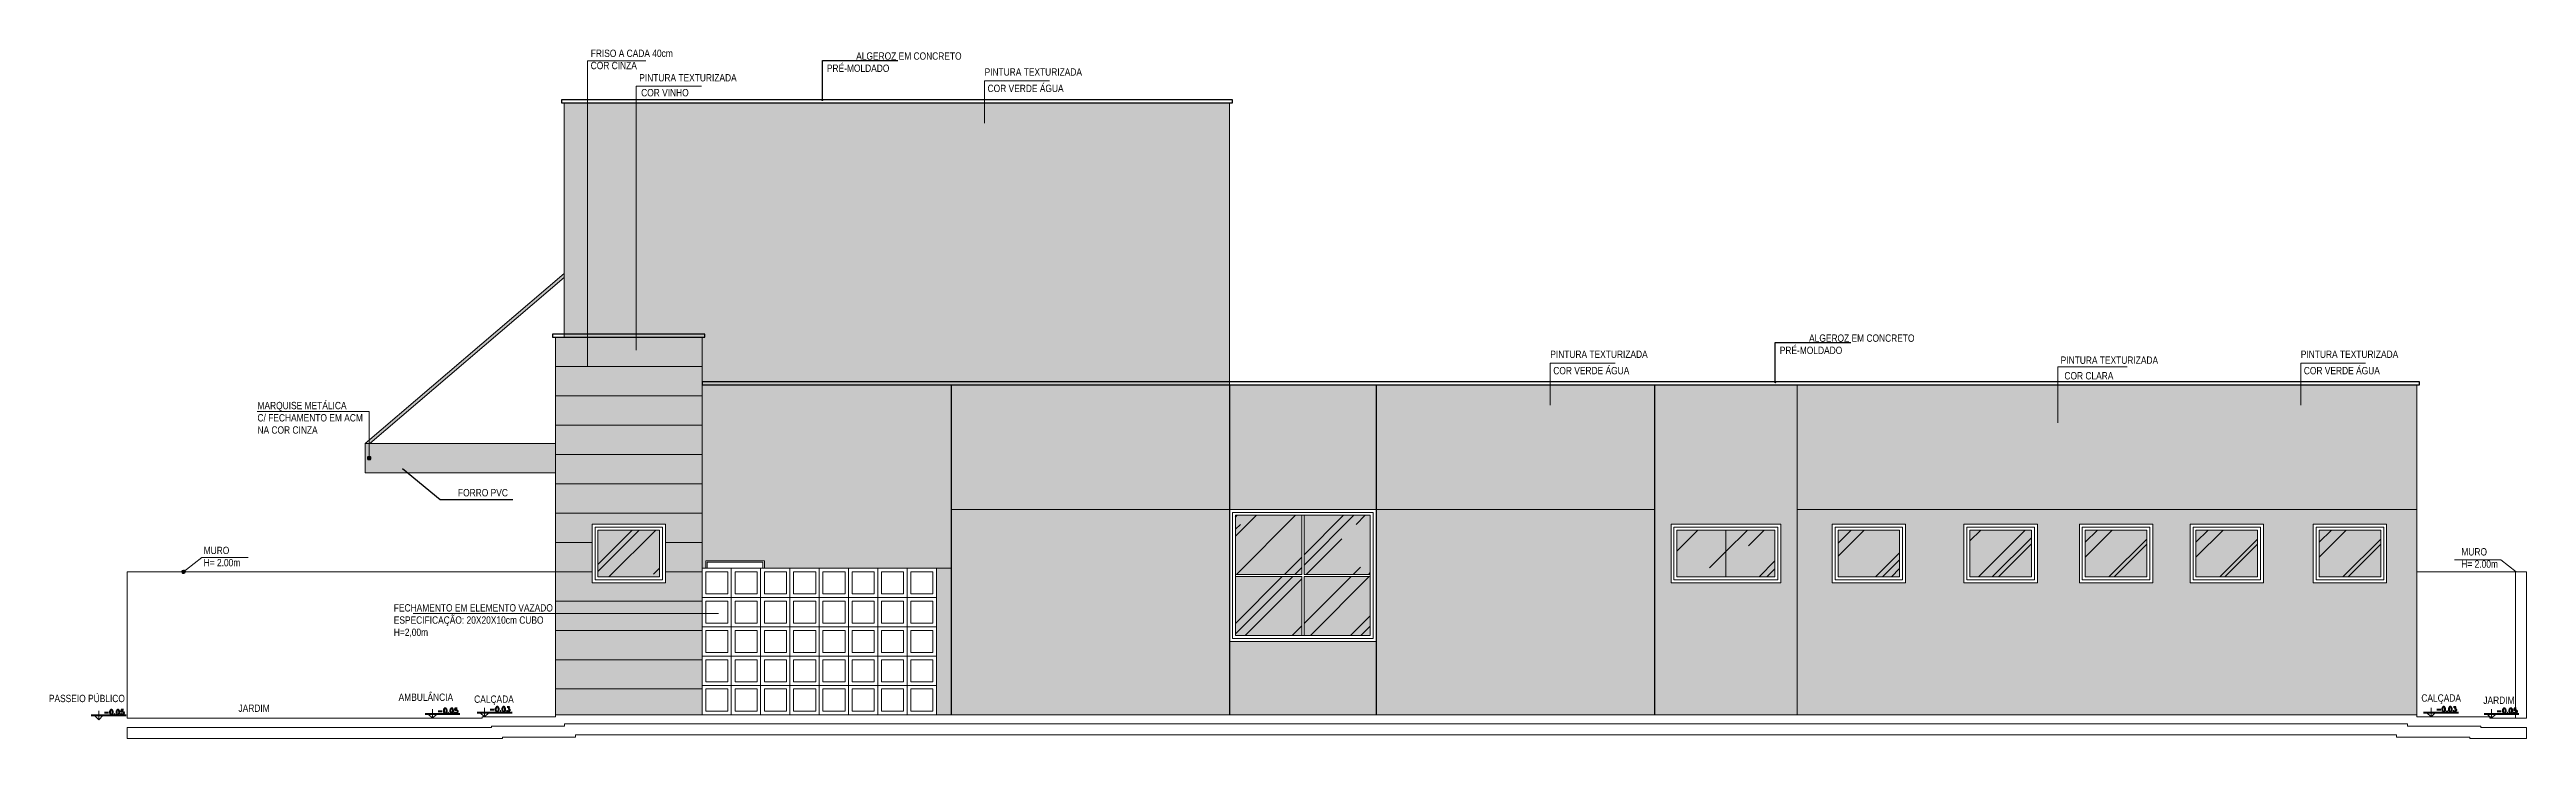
# Model space of a CAD drawing. Header units: inches. Extents: x 44775 to 44858.1, y 6760.4 to 6802.7.
# Drawn here: x 44779.73 to 44813.53, y 6782.17 to 6791.57 of the extents above; entities that cross this region are included whole.
import ezdxf

# ---------------------------------------------------------------- set-up
doc = ezdxf.new("R2010")
doc.units = ezdxf.units.IN
doc.header["$MEASUREMENT"] = 0
doc.layers.add('at_Entity', color=7, linetype='Continuous', lineweight=9)
doc.layers.add('PA', color=7, linetype='Continuous')
doc.layers.add('PENA3', color=3, linetype='Continuous')
doc.styles.add('ARIAL', font='ARIALN.TTF')
pattern_1 = [(45, (4.99835, 29.4628), (0.712763635, 1.900703028), [12.6, -1.68, 4.2, -0.84]), (45, (5.4913, 30.5498), (-1.383949392, 0.19601), [2.52, -0.2772, 5.04, -0.63]), (45, (4.79046, 30.2647), (2.690682724, 3.486602117), [6.72, -1.176, 3.36, -0.84])]

msp = doc.modelspace()

# ---------------------------------------------------------------- texts
at = {"insert": (44782.5636, 6786.3286), "char_height": 0.1, "attachment_point": 7, "style": 'ARIAL'}
msp.add_mtext('MARQUISE METÁLICA\\PC/ FECHAMENTO EM ACM\\PNA COR CINZA', dxfattribs=at)
at = {"insert": (44785.2998, 6785.4734), "char_height": 0.1, "width": 2.323553, "attachment_point": 7, "style": 'ARIAL'}
msp.add_mtext('FORRO PVC', dxfattribs=at)
at = {"layer": 'at_Entity', "char_height": 0.1, "attachment_point": 7, "style": 'ARIAL'}
for s, insert in [('FRISO A CADA 40cm\\PCOR CINZA', (44787.1109, 6791.3015)), ('PINTURA TEXTURIZADA', (44792.4849, 6791.2133)), ('PINTURA TEXTURIZADA', (44787.7729, 6791.135)), ('COR VINHO', (44787.799, 6790.9312)), ('COR VERDE ÁGUA', (44792.5264, 6790.9899)), ('PINTURA TEXTURIZADA', (44800.2043, 6787.3621)), ('COR VERDE ÁGUA', (44800.2459, 6787.1387)), ('PINTURA TEXTURIZADA', (44807.1694, 6787.2815)), ('PINTURA TEXTURIZADA', (44810.4461, 6787.3621)), ('COR VERDE ÁGUA', (44810.4876, 6787.1387)), ('COR CLARA', (44807.2206, 6787.0684)), ('MURO\\PH= 2.00m', (44781.8291, 6784.519)), ('MURO\\PH= 2.00m', (44812.637, 6784.4996)), ('FECHAMENTO EM ELEMENTO VAZADO\\PESPECIFICAÇÃO: 20X20X10cm CUBO\\PH=2,00m', (44784.4238, 6783.5513)), ('PASSEIO PÚBLICO', (44779.7167, 6782.6656)), ('JARDIM', (44782.3042, 6782.5327)), ('AMBULÂNCIA', (44784.489, 6782.6824)), ('CALÇADA', (44785.5204, 6782.6267)), ('CALÇADA', (44812.0911, 6782.6425)), ('JARDIM', (44812.9369, 6782.6411))]:
    msp.add_mtext(s, dxfattribs=dict(at, insert=insert))
at = {"layer": 'PA', "char_height": 0.1, "attachment_point": 7, "style": 'ARIAL'}
for insert in [(44790.3334, 6791.2644), (44803.3363, 6787.4157)]:
    msp.add_mtext('^IALGEROZ EM CONCRETO\\PPRÉ-MOLDADO', dxfattribs=dict(at, insert=insert))

# ---------------------------------------------------------------- blocks, each defined once
blk = doc.blocks.new('FRLIJG')
at = {"layer": 'at_Entity', "color": 0}
for p, q in [((44807.225, 6753.003), (44807.225, 6753.127)), ((44807.162, 6753.064), (44807.225, 6753.003)), ((44807.225, 6753.064), (44807.162, 6753.064)), ((44807.225, 6753.064), (44807.162, 6753.064)), ((44807.162, 6753.064), (44807.225, 6753.003)), ((44807.225, 6753.003), (44807.225, 6753.064)), ((44807.225, 6753.003), (44807.287, 6753.064)), ((44807.987, 6753.043), (44808.051, 6752.983)), ((44808.051, 6753.043), (44807.987, 6753.043)), ((44808.051, 6753.043), (44807.987, 6753.043)), ((44807.987, 6753.043), (44808.051, 6752.983)), ((44808.051, 6752.983), (44808.051, 6753.106)), ((44808.051, 6752.983), (44808.051, 6753.043)), ((44808.051, 6752.983), (44808.112, 6753.043))]:
    blk.add_line(p, q, dxfattribs=at)
at = {"layer": 'at_Entity', "color": 0, "lineweight": 211}
for p, q in [((44807.38, 6753.127), (44807.378, 6753.113)), ((44807.378, 6753.113), (44807.378, 6753.102)), ((44807.386, 6753.136), (44807.38, 6753.127)), ((44807.395, 6753.138), (44807.386, 6753.136)), ((44807.401, 6753.138), (44807.395, 6753.138)), ((44807.41, 6753.136), (44807.401, 6753.138)), ((44807.416, 6753.127), (44807.41, 6753.136)), ((44807.418, 6753.113), (44807.416, 6753.127)), ((44807.418, 6753.102), (44807.418, 6753.113)), ((44807.469, 6753.127), (44807.467, 6753.113)), ((44807.467, 6753.113), (44807.467, 6753.102)), ((44807.475, 6753.136), (44807.469, 6753.127)), ((44807.484, 6753.138), (44807.475, 6753.136)), ((44807.49, 6753.138), (44807.484, 6753.138)), ((44807.498, 6753.136), (44807.49, 6753.138)), ((44807.505, 6753.127), (44807.498, 6753.136)), ((44807.509, 6753.113), (44807.505, 6753.127)), ((44807.509, 6753.102), (44807.509, 6753.113)), ((44807.532, 6753.138), (44807.564, 6753.138)), ((44807.564, 6753.138), (44807.547, 6753.115)), ((44807.547, 6753.115), (44807.556, 6753.115)), ((44807.556, 6753.115), (44807.562, 6753.113)), ((44807.562, 6753.113), (44807.564, 6753.108)), ((44808.212, 6753.115), (44808.205, 6753.106)), ((44808.22, 6753.119), (44808.212, 6753.115)), ((44808.226, 6753.119), (44808.22, 6753.119)), ((44808.235, 6753.115), (44808.226, 6753.119)), ((44808.241, 6753.106), (44808.235, 6753.115)), ((44808.3, 6753.115), (44808.296, 6753.106)), ((44808.311, 6753.119), (44808.3, 6753.115)), ((44808.315, 6753.119), (44808.311, 6753.119)), ((44808.326, 6753.115), (44808.315, 6753.119)), ((44808.33, 6753.106), (44808.326, 6753.115)), ((44808.358, 6753.119), (44808.355, 6753.091)), ((44808.387, 6753.119), (44808.358, 6753.119)), ((44807.124, 6753.064), (44807.6, 6753.064)), ((44807.304, 6753.102), (44807.357, 6753.102)), ((44807.378, 6753.102), (44807.38, 6753.087)), ((44807.38, 6753.087), (44807.386, 6753.079)), ((44807.386, 6753.079), (44807.395, 6753.077)), ((44807.395, 6753.077), (44807.401, 6753.077)), ((44807.401, 6753.077), (44807.41, 6753.079)), ((44807.41, 6753.079), (44807.416, 6753.087)), ((44807.416, 6753.087), (44807.418, 6753.102)), ((44807.443, 6753.081), (44807.439, 6753.079)), ((44807.439, 6753.079), (44807.443, 6753.077)), ((44807.446, 6753.079), (44807.443, 6753.081)), ((44807.443, 6753.077), (44807.446, 6753.079)), ((44807.467, 6753.102), (44807.469, 6753.087)), ((44807.469, 6753.087), (44807.475, 6753.079)), ((44807.475, 6753.079), (44807.484, 6753.077)), ((44807.484, 6753.077), (44807.49, 6753.077)), ((44807.49, 6753.077), (44807.498, 6753.079)), ((44807.498, 6753.079), (44807.505, 6753.087)), ((44807.505, 6753.087), (44807.509, 6753.102)), ((44807.528, 6753.081), (44807.526, 6753.087)), ((44807.532, 6753.079), (44807.528, 6753.081)), ((44807.541, 6753.077), (44807.532, 6753.079)), ((44807.549, 6753.077), (44807.541, 6753.077)), ((44807.56, 6753.079), (44807.549, 6753.077)), ((44807.564, 6753.085), (44807.56, 6753.079)), ((44807.564, 6753.108), (44807.568, 6753.1)), ((44807.568, 6753.094), (44807.564, 6753.085)), ((44807.568, 6753.1), (44807.568, 6753.094)), ((44807.949, 6753.043), (44808.425, 6753.043)), ((44808.129, 6753.083), (44808.182, 6753.083)), ((44808.205, 6753.106), (44808.203, 6753.091)), ((44808.203, 6753.091), (44808.203, 6753.083)), ((44808.203, 6753.083), (44808.205, 6753.068)), ((44808.205, 6753.068), (44808.212, 6753.06)), ((44808.212, 6753.06), (44808.22, 6753.055)), ((44808.22, 6753.055), (44808.226, 6753.055)), ((44808.226, 6753.055), (44808.235, 6753.06)), ((44808.235, 6753.06), (44808.241, 6753.068)), ((44808.245, 6753.091), (44808.241, 6753.106)), ((44808.241, 6753.068), (44808.245, 6753.083)), ((44808.245, 6753.083), (44808.245, 6753.091)), ((44808.269, 6753.062), (44808.264, 6753.06)), ((44808.264, 6753.06), (44808.269, 6753.055)), ((44808.271, 6753.06), (44808.269, 6753.062)), ((44808.269, 6753.055), (44808.271, 6753.06)), ((44808.296, 6753.106), (44808.292, 6753.091)), ((44808.292, 6753.091), (44808.292, 6753.083)), ((44808.292, 6753.083), (44808.296, 6753.068)), ((44808.296, 6753.068), (44808.3, 6753.06)), ((44808.3, 6753.06), (44808.311, 6753.055)), ((44808.311, 6753.055), (44808.315, 6753.055)), ((44808.315, 6753.055), (44808.326, 6753.06)), ((44808.326, 6753.06), (44808.33, 6753.068)), ((44808.334, 6753.091), (44808.33, 6753.106)), ((44808.33, 6753.068), (44808.334, 6753.083)), ((44808.334, 6753.083), (44808.334, 6753.091)), ((44808.355, 6753.062), (44808.351, 6753.068)), ((44808.355, 6753.091), (44808.358, 6753.094)), ((44808.358, 6753.06), (44808.355, 6753.062)), ((44808.358, 6753.094), (44808.366, 6753.098)), ((44808.366, 6753.055), (44808.358, 6753.06)), ((44808.366, 6753.098), (44808.377, 6753.098)), ((44808.377, 6753.055), (44808.366, 6753.055)), ((44808.377, 6753.098), (44808.385, 6753.094)), ((44808.385, 6753.06), (44808.377, 6753.055)), ((44808.385, 6753.094), (44808.391, 6753.089)), ((44808.391, 6753.064), (44808.385, 6753.06)), ((44808.391, 6753.089), (44808.394, 6753.079)), ((44808.394, 6753.074), (44808.391, 6753.064)), ((44808.394, 6753.079), (44808.394, 6753.074))]:
    blk.add_line(p, q, dxfattribs=at)
blk = doc.blocks.new('HOK')
at = {"layer": 'at_Entity', "color": 0, "lineweight": 211}
for p, q in [((44780.114, 6753.115), (44780.108, 6753.106)), ((44780.123, 6753.119), (44780.114, 6753.115)), ((44780.129, 6753.119), (44780.123, 6753.119)), ((44780.138, 6753.115), (44780.129, 6753.119)), ((44780.144, 6753.106), (44780.138, 6753.115)), ((44780.203, 6753.115), (44780.197, 6753.106)), ((44780.212, 6753.119), (44780.203, 6753.115)), ((44780.218, 6753.119), (44780.212, 6753.119)), ((44780.229, 6753.115), (44780.218, 6753.119)), ((44780.233, 6753.106), (44780.229, 6753.115)), ((44780.26, 6753.119), (44780.258, 6753.091)), ((44780.29, 6753.119), (44780.26, 6753.119)), ((44780.819, 6753.127), (44780.815, 6753.113)), ((44780.815, 6753.113), (44780.815, 6753.102)), ((44780.825, 6753.136), (44780.819, 6753.127)), ((44780.834, 6753.138), (44780.825, 6753.136)), ((44780.84, 6753.138), (44780.834, 6753.138)), ((44780.849, 6753.136), (44780.84, 6753.138)), ((44780.855, 6753.127), (44780.849, 6753.136)), ((44780.857, 6753.113), (44780.855, 6753.127)), ((44780.857, 6753.102), (44780.857, 6753.113)), ((44780.908, 6753.127), (44780.906, 6753.113)), ((44780.906, 6753.113), (44780.906, 6753.102)), ((44780.914, 6753.136), (44780.908, 6753.127)), ((44780.923, 6753.138), (44780.914, 6753.136)), ((44780.929, 6753.138), (44780.923, 6753.138)), ((44780.938, 6753.136), (44780.929, 6753.138)), ((44780.944, 6753.127), (44780.938, 6753.136)), ((44780.946, 6753.113), (44780.944, 6753.127)), ((44780.946, 6753.102), (44780.946, 6753.113)), ((44780.971, 6753.138), (44781.003, 6753.138)), ((44781.003, 6753.138), (44780.986, 6753.115)), ((44780.986, 6753.115), (44780.995, 6753.115)), ((44780.995, 6753.115), (44781.001, 6753.113)), ((44781.001, 6753.113), (44781.003, 6753.108)), ((44775.298, 6753.024), (44775.774, 6753.024)), ((44775.476, 6753.062), (44775.531, 6753.062)), ((44775.554, 6753.087), (44775.552, 6753.072)), ((44775.552, 6753.072), (44775.552, 6753.062)), ((44775.552, 6753.062), (44775.554, 6753.047)), ((44775.561, 6753.096), (44775.554, 6753.087)), ((44775.554, 6753.047), (44775.561, 6753.038)), ((44775.569, 6753.098), (44775.561, 6753.096)), ((44775.561, 6753.038), (44775.569, 6753.036)), ((44775.575, 6753.098), (44775.569, 6753.098)), ((44775.569, 6753.036), (44775.575, 6753.036)), ((44775.584, 6753.096), (44775.575, 6753.098)), ((44775.575, 6753.036), (44775.584, 6753.038)), ((44775.59, 6753.087), (44775.584, 6753.096)), ((44775.584, 6753.038), (44775.59, 6753.047)), ((44775.592, 6753.072), (44775.59, 6753.087)), ((44775.59, 6753.047), (44775.592, 6753.062)), ((44775.592, 6753.062), (44775.592, 6753.072)), ((44775.618, 6753.043), (44775.614, 6753.038)), ((44775.614, 6753.038), (44775.618, 6753.036)), ((44775.62, 6753.038), (44775.618, 6753.043)), ((44775.618, 6753.036), (44775.62, 6753.038)), ((44775.643, 6753.087), (44775.641, 6753.072)), ((44775.641, 6753.072), (44775.641, 6753.062)), ((44775.641, 6753.062), (44775.643, 6753.047)), ((44775.649, 6753.096), (44775.643, 6753.087)), ((44775.643, 6753.047), (44775.649, 6753.038)), ((44775.658, 6753.098), (44775.649, 6753.096)), ((44775.649, 6753.038), (44775.658, 6753.036)), ((44775.664, 6753.098), (44775.658, 6753.098)), ((44775.658, 6753.036), (44775.664, 6753.036)), ((44775.673, 6753.096), (44775.664, 6753.098)), ((44775.664, 6753.036), (44775.673, 6753.038)), ((44775.679, 6753.087), (44775.673, 6753.096)), ((44775.673, 6753.038), (44775.679, 6753.047)), ((44775.683, 6753.072), (44775.679, 6753.087)), ((44775.679, 6753.047), (44775.683, 6753.062)), ((44775.683, 6753.062), (44775.683, 6753.072)), ((44775.702, 6753.043), (44775.7, 6753.047)), ((44775.707, 6753.098), (44775.702, 6753.072)), ((44775.702, 6753.072), (44775.707, 6753.074)), ((44775.707, 6753.038), (44775.702, 6753.043)), ((44775.736, 6753.098), (44775.707, 6753.098)), ((44775.707, 6753.074), (44775.715, 6753.077)), ((44775.715, 6753.036), (44775.707, 6753.038)), ((44775.715, 6753.077), (44775.724, 6753.077)), ((44775.724, 6753.036), (44775.715, 6753.036)), ((44775.724, 6753.077), (44775.732, 6753.074)), ((44775.732, 6753.038), (44775.724, 6753.036)), ((44775.732, 6753.074), (44775.738, 6753.068)), ((44775.738, 6753.045), (44775.732, 6753.038)), ((44775.738, 6753.068), (44775.743, 6753.06)), ((44775.743, 6753.053), (44775.738, 6753.045)), ((44775.743, 6753.06), (44775.743, 6753.053)), ((44779.852, 6753.043), (44780.328, 6753.043)), ((44780.032, 6753.083), (44780.085, 6753.083)), ((44780.108, 6753.106), (44780.106, 6753.091)), ((44780.106, 6753.091), (44780.106, 6753.083)), ((44780.106, 6753.083), (44780.108, 6753.068)), ((44780.108, 6753.068), (44780.114, 6753.06)), ((44780.114, 6753.06), (44780.123, 6753.055)), ((44780.123, 6753.055), (44780.129, 6753.055)), ((44780.129, 6753.055), (44780.138, 6753.06)), ((44780.138, 6753.06), (44780.144, 6753.068)), ((44780.148, 6753.091), (44780.144, 6753.106)), ((44780.144, 6753.068), (44780.148, 6753.083)), ((44780.148, 6753.083), (44780.148, 6753.091)), ((44780.172, 6753.062), (44780.167, 6753.06)), ((44780.167, 6753.06), (44780.172, 6753.055)), ((44780.174, 6753.06), (44780.172, 6753.062)), ((44780.172, 6753.055), (44780.174, 6753.06)), ((44780.197, 6753.106), (44780.195, 6753.091)), ((44780.195, 6753.091), (44780.195, 6753.083)), ((44780.195, 6753.083), (44780.197, 6753.068)), ((44780.197, 6753.068), (44780.203, 6753.06)), ((44780.203, 6753.06), (44780.212, 6753.055)), ((44780.212, 6753.055), (44780.218, 6753.055)), ((44780.218, 6753.055), (44780.229, 6753.06)), ((44780.229, 6753.06), (44780.233, 6753.068)), ((44780.237, 6753.091), (44780.233, 6753.106)), ((44780.233, 6753.068), (44780.237, 6753.083)), ((44780.237, 6753.083), (44780.237, 6753.091)), ((44780.258, 6753.062), (44780.254, 6753.068)), ((44780.258, 6753.091), (44780.26, 6753.094)), ((44780.26, 6753.06), (44780.258, 6753.062)), ((44780.26, 6753.094), (44780.269, 6753.098)), ((44780.269, 6753.055), (44780.26, 6753.06)), ((44780.269, 6753.098), (44780.277, 6753.098)), ((44780.277, 6753.055), (44780.269, 6753.055)), ((44780.277, 6753.098), (44780.288, 6753.094)), ((44780.288, 6753.06), (44780.277, 6753.055)), ((44780.288, 6753.094), (44780.292, 6753.089)), ((44780.292, 6753.064), (44780.288, 6753.06)), ((44780.292, 6753.089), (44780.296, 6753.079)), ((44780.296, 6753.074), (44780.292, 6753.064)), ((44780.296, 6753.079), (44780.296, 6753.074)), ((44780.561, 6753.064), (44781.039, 6753.064)), ((44780.741, 6753.102), (44780.796, 6753.102)), ((44780.815, 6753.102), (44780.819, 6753.087)), ((44780.819, 6753.087), (44780.825, 6753.079)), ((44780.825, 6753.079), (44780.834, 6753.077)), ((44780.834, 6753.077), (44780.84, 6753.077)), ((44780.84, 6753.077), (44780.849, 6753.079)), ((44780.849, 6753.079), (44780.855, 6753.087)), ((44780.855, 6753.087), (44780.857, 6753.102)), ((44780.88, 6753.081), (44780.878, 6753.079)), ((44780.878, 6753.079), (44780.88, 6753.077)), ((44780.885, 6753.079), (44780.88, 6753.081)), ((44780.88, 6753.077), (44780.885, 6753.079)), ((44780.906, 6753.102), (44780.908, 6753.087)), ((44780.908, 6753.087), (44780.914, 6753.079)), ((44780.914, 6753.079), (44780.923, 6753.077)), ((44780.923, 6753.077), (44780.929, 6753.077)), ((44780.929, 6753.077), (44780.938, 6753.079)), ((44780.938, 6753.079), (44780.944, 6753.087)), ((44780.944, 6753.087), (44780.946, 6753.102)), ((44780.967, 6753.081), (44780.965, 6753.087)), ((44780.971, 6753.079), (44780.967, 6753.081)), ((44780.98, 6753.077), (44780.971, 6753.079)), ((44780.988, 6753.077), (44780.98, 6753.077)), ((44780.997, 6753.079), (44780.988, 6753.077)), ((44781.003, 6753.085), (44780.997, 6753.079)), ((44781.003, 6753.108), (44781.005, 6753.1)), ((44781.005, 6753.094), (44781.003, 6753.085)), ((44781.005, 6753.1), (44781.005, 6753.094))]:
    blk.add_line(p, q, dxfattribs=at)
at = {"layer": 'at_Entity', "color": 0}
for p, q in [((44780.662, 6753.003), (44780.662, 6753.127)), ((44775.336, 6753.024), (44775.4, 6752.962)), ((44775.4, 6753.024), (44775.336, 6753.024)), ((44775.4, 6753.024), (44775.336, 6753.024)), ((44775.336, 6753.024), (44775.4, 6752.962)), ((44775.4, 6752.962), (44775.4, 6753.087)), ((44775.4, 6752.962), (44775.4, 6753.024)), ((44775.4, 6752.962), (44775.461, 6753.024)), ((44779.89, 6753.043), (44779.954, 6752.983)), ((44779.954, 6753.043), (44779.89, 6753.043)), ((44779.954, 6753.043), (44779.89, 6753.043)), ((44779.89, 6753.043), (44779.954, 6752.983)), ((44779.954, 6752.983), (44779.954, 6753.106)), ((44779.954, 6752.983), (44779.954, 6753.043)), ((44779.954, 6752.983), (44780.015, 6753.043)), ((44780.601, 6753.064), (44780.662, 6753.003)), ((44780.662, 6753.064), (44780.601, 6753.064)), ((44780.662, 6753.064), (44780.601, 6753.064)), ((44780.601, 6753.064), (44780.662, 6753.003)), ((44780.662, 6753.003), (44780.662, 6753.064)), ((44780.662, 6753.003), (44780.726, 6753.064))]:
    blk.add_line(p, q, dxfattribs=at)
blk = doc.blocks.new('_DOT')
at = {"color": 0, "linetype": 'ByBlock'}
blk.add_line((-0.5, 0), (-1, 0), dxfattribs=at)
at = {"color": 0, "linetype": 'ByBlock', "const_width": 0.5}
blk.add_lwpolyline([(-0.25, 0, 1), (0.25, 0, 1)], format="xyb", close=True, dxfattribs=at)

# ---------------------------------------------------------------- hatches: boundary and pattern name
h = msp.add_hatch()
h.set_pattern_fill('AR-RROOF', color=256, scale=0.84, angle=45)
h.set_pattern_definition(pattern_1)
h.paths.add_polyline_path([(44788.0498, 6785.0152), (44787.2119, 6785.0152), (44787.2098, 6785.0131), (44787.2098, 6784.3762), (44788.0498, 6784.3762)])
h = msp.add_hatch()
h.set_pattern_fill('AR-RROOF', color=256, scale=0.84, angle=45)
h.set_pattern_definition(pattern_1)
h.paths.add_polyline_path([(44796.8125, 6785.2162), (44795.9089, 6785.2162), (44795.9089, 6784.41), (44796.8125, 6784.41)])
h = msp.add_hatch()
h.set_pattern_fill('AR-RROOF', color=256, scale=0.84, angle=45)
h.set_pattern_definition(pattern_1)
h.paths.add_polyline_path([(44797.7478, 6785.2162), (44796.8442, 6785.2162), (44796.8442, 6784.41), (44797.7245, 6784.41), (44797.7478, 6784.4354)])
h = msp.add_hatch()
h.set_pattern_fill('AR-RROOF', color=256, scale=0.84, angle=45)
h.set_pattern_definition(pattern_1)
h.paths.add_polyline_path([(44802.602, 6785.0152), (44801.9312, 6785.0152), (44801.9312, 6784.3762), (44802.602, 6784.3762)])
h = msp.add_hatch()
h.set_pattern_fill('AR-RROOF', color=256, scale=0.84, angle=45)
h.set_pattern_definition(pattern_1)
h.paths.add_polyline_path([(44803.2707, 6785.0152), (44802.602, 6785.0152), (44802.602, 6784.3762), (44803.2707, 6784.3762)])
h = msp.add_hatch()
h.set_pattern_fill('AR-RROOF', color=256, scale=0.84, angle=45)
h.set_pattern_definition(pattern_1)
h.paths.add_polyline_path([(44804.972, 6785.0152), (44804.1319, 6785.0152), (44804.1319, 6785.0131), (44804.1319, 6784.3762), (44804.972, 6784.3762)])
h = msp.add_hatch()
h.set_pattern_fill('AR-RROOF', color=256, scale=0.84, angle=45)
h.set_pattern_definition(pattern_1)
h.paths.add_polyline_path([(44806.7707, 6785.0152), (44805.9327, 6785.0152), (44805.9306, 6785.0131), (44805.9306, 6784.3762), (44806.7707, 6784.3762)])
h = msp.add_hatch()
h.set_pattern_fill('AR-RROOF', color=256, scale=0.84, angle=45)
h.set_pattern_definition(pattern_1)
h.paths.add_polyline_path([(44808.345, 6785.0152), (44807.5071, 6785.0152), (44807.505, 6785.0131), (44807.505, 6784.3762), (44808.345, 6784.3762)])
h = msp.add_hatch()
h.set_pattern_fill('AR-RROOF', color=256, scale=0.84, angle=45)
h.set_pattern_definition([(45, (6.50925, 29.4628), (0.712763635, 1.900703028), [12.6, -1.68, 4.2, -0.84]), (45, (7.0022, 30.5498), (-1.383949392, 0.19601), [2.52, -0.2772, 5.04, -0.63]), (45, (6.30136, 30.2647), (2.690682724, 3.486602117), [6.72, -1.176, 3.36, -0.84])])
h.paths.add_polyline_path([(44809.8559, 6785.0152), (44809.018, 6785.0152), (44809.0159, 6785.0131), (44809.0159, 6784.3762), (44809.8559, 6784.3762)])
h = msp.add_hatch()
h.set_pattern_fill('AR-RROOF', color=256, scale=0.84, angle=45)
h.set_pattern_definition([(45, (8.19015, 29.4628), (0.712763635, 1.900703028), [12.6, -1.68, 4.2, -0.84]), (45, (8.6831, 30.5498), (-1.383949392, 0.19601), [2.52, -0.2772, 5.04, -0.63]), (45, (7.98226, 30.2647), (2.690682724, 3.486602117), [6.72, -1.176, 3.36, -0.84])])
h.paths.add_polyline_path([(44811.5368, 6785.0152), (44810.6989, 6785.0152), (44810.6968, 6785.0131), (44810.6968, 6784.3762), (44811.5368, 6784.3762)])
h = msp.add_hatch()
h.set_pattern_fill('AR-RROOF', color=256, scale=0.84, angle=45)
h.set_pattern_definition(pattern_1)
h.paths.add_polyline_path([(44796.8125, 6784.3804), (44795.9089, 6784.3804), (44795.9089, 6783.5763), (44796.8125, 6783.5763)])
h = msp.add_hatch()
h.set_pattern_fill('AR-RROOF', color=256, scale=0.84, angle=45)
h.set_pattern_definition(pattern_1)
h.paths.add_polyline_path([(44797.7478, 6784.3804), (44796.8442, 6784.3804), (44796.8442, 6783.5763), (44797.7478, 6783.5763)])
at = {"layer": 'at_Entity', "true_color": 0xaca072}
h = msp.add_hatch(color=33, dxfattribs=at)
h.dxf.hatch_style = 1
h.paths.add_polyline_path([(44787.068, 6790.845), (44786.7506, 6790.845), (44786.7506, 6787.6455), (44787.068, 6787.6455)])
h = msp.add_hatch(color=33, dxfattribs=at)
h.dxf.hatch_style = 1
h.paths.add_polyline_path([(44787.7324, 6790.845), (44787.068, 6790.845), (44787.068, 6787.6455), (44787.7324, 6787.6455)])
h = msp.add_hatch(color=33, dxfattribs=at)
h.dxf.hatch_style = 1
h.paths.add_polyline_path([(44795.8285, 6790.845), (44787.7324, 6790.845), (44787.7324, 6787.6455), (44788.6296, 6787.6455), (44788.6296, 6786.9959), (44791.2303, 6786.9959), (44795.8285, 6786.9959)])
at = {"layer": 'at_Entity', "true_color": 0x4f7538}
h = msp.add_hatch(color=87, dxfattribs=at)
h.dxf.hatch_style = 1
h.paths.add_polyline_path([(44787.068, 6787.6455), (44786.63, 6787.6455), (44786.63, 6787.2455), (44787.068, 6787.2455)])
h = msp.add_hatch(color=87, dxfattribs=at)
h.dxf.hatch_style = 1
h.paths.add_polyline_path([(44788.6296, 6787.6455), (44787.068, 6787.6455), (44787.068, 6787.2455), (44788.6296, 6787.2455)])
h = msp.add_hatch(color=87, dxfattribs=at)
h.dxf.hatch_style = 1
h.paths.add_polyline_path([(44788.6296, 6787.2455), (44786.63, 6787.2455), (44786.63, 6786.8456), (44788.6296, 6786.8456)])
at = {"layer": 'at_Entity', "true_color": 0xd1cfbd}
h = msp.add_hatch(color=9, dxfattribs=at)
h.dxf.hatch_style = 1
h.paths.add_polyline_path([(44792.0302, 6786.9959), (44791.2303, 6786.9959), (44788.6296, 6786.9959), (44788.6296, 6784.4947), (44788.6804, 6784.4947), (44788.6804, 6784.5962), (44789.4803, 6784.5962), (44789.4803, 6784.4947), (44789.8294, 6784.4947), (44790.2294, 6784.4947), (44790.6293, 6784.4947), (44791.0293, 6784.4947), (44791.4292, 6784.4947), (44791.8291, 6784.4947), (44792.0302, 6784.4947)])
at = {"layer": 'at_Entity', "true_color": 0xaca072}
h = msp.add_hatch(color=33, dxfattribs=at)
h.dxf.hatch_style = 1
h.paths.add_polyline_path([(44795.8285, 6786.9959), (44792.0302, 6786.9959), (44792.0302, 6785.2945), (44795.8285, 6785.2945)])
at = {"layer": 'at_Entity', "true_color": 0xd1cfbd}
h = msp.add_hatch(color=9, dxfattribs=at)
h.dxf.hatch_style = 1
h.paths.add_polyline_path([(44797.8282, 6786.9959), (44795.8285, 6786.9959), (44795.8285, 6785.2945), (44797.8282, 6785.2945)])
at = {"layer": 'at_Entity', "true_color": 0xaca072}
h = msp.add_hatch(color=33, dxfattribs=at)
h.dxf.hatch_style = 1
h.paths.add_polyline_path([(44801.6265, 6786.9959), (44797.8282, 6786.9959), (44797.8282, 6785.2945), (44801.6265, 6785.2945)])
at = {"layer": 'at_Entity', "true_color": 0xd1cfbd}
h = msp.add_hatch(color=9, dxfattribs=at)
h.dxf.hatch_style = 1
h.paths.add_polyline_path([(44803.5754, 6785.2945), (44803.5754, 6786.9959), (44802.4264, 6786.9959), (44801.6265, 6786.9959), (44801.6265, 6782.495), (44803.5754, 6782.495)])
h.paths.add_polyline_path([(44801.8529, 6784.2957), (44801.8529, 6785.0956), (44803.3511, 6785.0956), (44803.3511, 6784.2957)], flags=16)
h.paths.add_polyline_path([(44801.891, 6784.336), (44801.891, 6785.0554), (44803.3109, 6785.0554), (44803.3109, 6784.336)], flags=0)
h.paths.add_polyline_path([(44801.9312, 6784.3762), (44801.9312, 6785.0152), (44803.2707, 6785.0152), (44803.2707, 6784.3762)], flags=0)
h.paths.add_polyline_path([(44801.9312, 6784.3762), (44801.9312, 6785.0152), (44802.602, 6785.0152), (44803.2707, 6785.0152), (44803.2707, 6784.3762), (44802.602, 6784.3762)], flags=0)
at = {"layer": 'at_Entity', "true_color": 0xaca072}
h = msp.add_hatch(color=33, dxfattribs=at)
h.dxf.hatch_style = 1
h.paths.add_polyline_path([(44812.0272, 6786.9959), (44803.5754, 6786.9959), (44803.5754, 6785.2945), (44812.0272, 6785.2945)])
at = {"layer": 'at_Entity', "true_color": 0x4f7538}
h = msp.add_hatch(color=87, dxfattribs=at)
h.dxf.hatch_style = 1
h.paths.add_polyline_path([(44788.6296, 6786.8456), (44786.63, 6786.8456), (44786.63, 6786.4457), (44788.6296, 6786.4457)])
h = msp.add_hatch(color=87, dxfattribs=at)
h.dxf.hatch_style = 1
h.paths.add_polyline_path([(44788.6296, 6786.4457), (44786.63, 6786.4457), (44786.63, 6786.0457), (44788.6296, 6786.0457)])
h = msp.add_hatch(color=87, dxfattribs=at)
h.dxf.hatch_style = 1
h.paths.add_polyline_path([(44788.6296, 6786.0457), (44786.63, 6786.0457), (44786.63, 6785.6458), (44788.6296, 6785.6458)])
h = msp.add_hatch(color=87, dxfattribs=at)
h.dxf.hatch_style = 1
h.paths.add_polyline_path([(44788.6296, 6785.6458), (44786.63, 6785.6458), (44786.63, 6785.2459), (44788.6296, 6785.2459)])
h = msp.add_hatch(color=87, dxfattribs=at)
h.dxf.hatch_style = 1
h.paths.add_polyline_path([(44788.6296, 6785.2459), (44786.63, 6785.2459), (44786.63, 6784.8459), (44787.1315, 6784.8459), (44787.1315, 6785.0956), (44788.1302, 6785.0956), (44788.1302, 6784.8459), (44788.6296, 6784.8459)])
at = {"layer": 'at_Entity', "true_color": 0xd1cfbd}
h = msp.add_hatch(color=9, dxfattribs=at)
h.dxf.hatch_style = 1
h.paths.add_polyline_path([(44795.8285, 6785.2945), (44792.0302, 6785.2945), (44792.0302, 6782.495), (44795.8285, 6782.495)])
h = msp.add_hatch(color=9, dxfattribs=at)
h.dxf.hatch_style = 1
h.paths.add_polyline_path([(44801.6265, 6785.2945), (44797.8282, 6785.2945), (44797.8282, 6783.4959), (44797.8282, 6782.495), (44801.6265, 6782.495)])
h = msp.add_hatch(color=9, dxfattribs=at)
h.dxf.hatch_style = 1
h.paths.add_polyline_path([(44812.0272, 6785.2945), (44803.5754, 6785.2945), (44803.5754, 6782.495), (44812.0272, 6782.495)])
h.paths.add_polyline_path([(44808.4254, 6784.2957), (44807.4245, 6784.2957), (44807.4245, 6785.0956), (44808.4254, 6785.0956)], flags=16)
h.paths.add_polyline_path([(44808.3852, 6784.336), (44807.4647, 6784.336), (44807.4647, 6785.0554), (44808.3852, 6785.0554)], flags=0)
h.paths.add_polyline_path([(44808.9354, 6784.2957), (44808.9354, 6785.0956), (44809.9363, 6785.0956), (44809.9363, 6784.2957)], flags=16)
h.paths.add_polyline_path([(44808.345, 6784.3762), (44807.505, 6784.3762), (44807.505, 6785.0152), (44808.345, 6785.0152)], flags=0)
h.paths.add_polyline_path([(44808.9756, 6784.336), (44808.9756, 6785.0554), (44809.8961, 6785.0554), (44809.8961, 6784.336)], flags=0)
h.paths.add_polyline_path([(44809.0159, 6784.3762), (44809.0159, 6785.0152), (44809.8559, 6785.0152), (44809.8559, 6784.3762)], flags=0)
h.paths.add_polyline_path([(44806.8511, 6784.2957), (44805.8502, 6784.2957), (44805.8502, 6785.0956), (44806.8511, 6785.0956)], flags=16)
h.paths.add_polyline_path([(44806.8109, 6784.336), (44805.8904, 6784.336), (44805.8904, 6785.0554), (44806.8109, 6785.0554)], flags=0)
h.paths.add_polyline_path([(44806.7707, 6784.3762), (44805.9306, 6784.3762), (44805.9306, 6785.0152), (44806.7707, 6785.0152)], flags=0)
h.paths.add_polyline_path([(44810.6163, 6784.2957), (44810.6163, 6785.0956), (44811.6172, 6785.0956), (44811.6172, 6784.2957)], flags=16)
h.paths.add_polyline_path([(44810.6565, 6784.336), (44810.6565, 6785.0554), (44811.577, 6785.0554), (44811.577, 6784.336)], flags=0)
h.paths.add_polyline_path([(44810.6968, 6784.3762), (44810.6968, 6785.0152), (44811.5368, 6785.0152), (44811.5368, 6784.3762)], flags=0)
h.paths.add_polyline_path([(44805.0503, 6784.2957), (44804.0515, 6784.2957), (44804.0515, 6785.0956), (44805.0503, 6785.0956)], flags=16)
h.paths.add_polyline_path([(44805.0101, 6784.336), (44804.0917, 6784.336), (44804.0917, 6785.0554), (44805.0101, 6785.0554)], flags=0)
h.paths.add_polyline_path([(44804.972, 6784.3762), (44804.1319, 6784.3762), (44804.1319, 6785.0152), (44804.972, 6785.0152)], flags=0)
at = {"layer": 'at_Entity', "true_color": 0x4f7538}
h = msp.add_hatch(color=87, dxfattribs=at)
h.dxf.hatch_style = 1
h.paths.add_polyline_path([(44787.1315, 6784.8459), (44786.63, 6784.8459), (44786.63, 6784.446), (44787.1315, 6784.446)])
h = msp.add_hatch(color=87, dxfattribs=at)
h.dxf.hatch_style = 1
h.paths.add_polyline_path([(44788.6296, 6784.8459), (44788.1302, 6784.8459), (44788.1302, 6784.446), (44788.6296, 6784.446), (44788.6296, 6784.4947)])
h = msp.add_hatch(color=87, dxfattribs=at)
h.dxf.hatch_style = 1
h.paths.add_polyline_path([(44788.6296, 6784.446), (44788.1302, 6784.446), (44788.1302, 6784.2957), (44787.1315, 6784.2957), (44787.1315, 6784.446), (44786.63, 6784.446), (44786.63, 6784.0461), (44788.6296, 6784.0461), (44788.6296, 6784.0947)])
at = {"layer": 'at_Entity', "true_color": 0xd1cfbd}
h = msp.add_hatch(color=9, dxfattribs=at)
h.dxf.hatch_style = 1
h.paths.add_polyline_path([(44792.0302, 6784.4947), (44791.8291, 6784.4947), (44791.8291, 6782.495), (44792.0302, 6782.495)])
at = {"layer": 'at_Entity', "true_color": 0x4f7538}
h = msp.add_hatch(color=87, dxfattribs=at)
h.dxf.hatch_style = 1
h.paths.add_polyline_path([(44788.6296, 6784.0461), (44786.63, 6784.0461), (44786.63, 6783.8764), (44788.6296, 6783.8764)])
h = msp.add_hatch(color=87, dxfattribs=at)
h.dxf.hatch_style = 1
h.paths.add_polyline_path([(44788.6296, 6783.8764), (44786.63, 6783.8764), (44786.63, 6783.6461), (44788.6296, 6783.6461), (44788.6296, 6783.6948)])
h = msp.add_hatch(color=87, dxfattribs=at)
h.dxf.hatch_style = 1
h.paths.add_polyline_path([(44788.6296, 6783.6461), (44786.63, 6783.6461), (44786.63, 6783.2462), (44788.6296, 6783.2462)])
h = msp.add_hatch(color=87, dxfattribs=at)
h.dxf.hatch_style = 1
h.paths.add_polyline_path([(44788.6296, 6783.2462), (44786.63, 6783.2462), (44786.63, 6782.8462), (44788.6296, 6782.8462), (44788.6296, 6782.8949)])
at = {"layer": 'at_Entity', "true_color": 0xd1cfbd}
h = msp.add_hatch(color=9, dxfattribs=at)
h.dxf.hatch_style = 1
h.paths.add_polyline_path([(44797.8282, 6783.4959), (44795.8285, 6783.4959), (44795.8285, 6782.495), (44797.8282, 6782.495)])
at = {"layer": 'at_Entity', "true_color": 0x4f7538}
h = msp.add_hatch(color=87, dxfattribs=at)
h.dxf.hatch_style = 1
h.paths.add_polyline_path([(44788.6296, 6782.8462), (44786.63, 6782.8462), (44786.63, 6782.495), (44788.6296, 6782.495)])
at = {"layer": 'PA'}
h = msp.add_hatch(color=253, dxfattribs=at)
h.dxf.hatch_style = 1
h.paths.add_polyline_path([(44786.7506, 6788.4623), (44786.7506, 6788.5173), (44784.0886, 6786.2448), (44784.0886, 6786.196), (44784.0949, 6786.196)])
h = msp.add_hatch(color=252, dxfattribs=at)
h.dxf.hatch_style = 1
h.paths.add_polyline_path([(44786.63, 6786.196), (44784.0314, 6786.196), (44784.0314, 6785.796), (44786.63, 6785.796)])
h.paths.add_polyline_path([(44784.1097, 6785.9844), (44784.1013, 6785.9738), (44784.0886, 6785.9717), (44784.0759, 6785.9738), (44784.0653, 6785.9844), (44784.062, 6786.0043), (44784.0759, 6786.0182), (44784.0886, 6786.0203), (44784.1013, 6786.0182), (44784.1129, 6786.0036)], flags=16)
h.paths.add_polyline_path([(44784.1118, 6785.9971), (44784.0886, 6785.9971), (44784.0632, 6785.9971), (44784.0653, 6786.0076), (44784.0886, 6785.9971), (44784.1097, 6786.0076)], flags=0)
at = {"layer": 'PA', "true_color": 0xb8c9d1}
h = msp.add_hatch(color=9, dxfattribs=at)
h.dxf.hatch_style = 1
h.paths.add_polyline_path([(44788.0498, 6785.0152), (44787.2119, 6785.0152), (44787.2098, 6785.0131), (44787.2098, 6784.3762), (44788.0498, 6784.3762)])
h = msp.add_hatch(color=9, dxfattribs=at)
h.dxf.hatch_style = 1
h.paths.add_polyline_path([(44796.8125, 6785.2162), (44795.9089, 6785.2162), (44795.9089, 6784.41), (44796.8125, 6784.41)])
h = msp.add_hatch(color=9, dxfattribs=at)
h.dxf.hatch_style = 1
h.paths.add_polyline_path([(44797.7478, 6785.2162), (44796.8442, 6785.2162), (44796.8442, 6784.41), (44797.7245, 6784.41), (44797.7478, 6784.4354)])
h = msp.add_hatch(color=9, dxfattribs=at)
h.dxf.hatch_style = 1
h.paths.add_polyline_path([(44802.602, 6785.0152), (44801.9312, 6785.0152), (44801.9312, 6784.3762), (44802.602, 6784.3762)])
h = msp.add_hatch(color=9, dxfattribs=at)
h.dxf.hatch_style = 1
h.paths.add_polyline_path([(44803.2707, 6785.0152), (44802.602, 6785.0152), (44802.602, 6784.3762), (44803.2707, 6784.3762)])
h = msp.add_hatch(color=9, dxfattribs=at)
h.dxf.hatch_style = 1
h.paths.add_polyline_path([(44804.972, 6785.0152), (44804.1319, 6785.0152), (44804.1319, 6785.0131), (44804.1319, 6784.3762), (44804.972, 6784.3762)])
h = msp.add_hatch(color=9, dxfattribs=at)
h.dxf.hatch_style = 1
h.paths.add_polyline_path([(44806.7707, 6785.0152), (44805.9327, 6785.0152), (44805.9306, 6785.0131), (44805.9306, 6784.3762), (44806.7707, 6784.3762)])
h = msp.add_hatch(color=9, dxfattribs=at)
h.dxf.hatch_style = 1
h.paths.add_polyline_path([(44808.345, 6785.0152), (44807.5071, 6785.0152), (44807.505, 6785.0131), (44807.505, 6784.3762), (44808.345, 6784.3762)])
h = msp.add_hatch(color=9, dxfattribs=at)
h.dxf.hatch_style = 1
h.paths.add_polyline_path([(44809.8559, 6785.0152), (44809.018, 6785.0152), (44809.0159, 6785.0131), (44809.0159, 6784.3762), (44809.8559, 6784.3762)])
h = msp.add_hatch(color=9, dxfattribs=at)
h.dxf.hatch_style = 1
h.paths.add_polyline_path([(44811.5368, 6785.0152), (44810.6989, 6785.0152), (44810.6968, 6785.0131), (44810.6968, 6784.3762), (44811.5368, 6784.3762)])
h = msp.add_hatch(color=9, dxfattribs=at)
h.dxf.hatch_style = 1
h.paths.add_polyline_path([(44796.8125, 6784.3804), (44795.9089, 6784.3804), (44795.9089, 6783.5763), (44796.8125, 6783.5763)])
h = msp.add_hatch(color=9, dxfattribs=at)
h.dxf.hatch_style = 1
h.paths.add_polyline_path([(44797.7478, 6784.3804), (44796.8442, 6784.3804), (44796.8442, 6783.5763), (44797.7478, 6783.5763)])

# ---------------------------------------------------------------- linework, layer by layer
for p, q in [((44784.5404, 6785.8543), (44785.0584, 6785.4333)), ((44785.0584, 6785.4333), (44785.6311, 6785.4333)), ((44785.6311, 6785.4333), (44786.0469, 6785.4333))]:
    msp.add_line(p, q)
at = {"color": 3}
for points in [[(44786.7106, 6790.845), (44795.8685, 6790.845), (44795.8685, 6790.885), (44786.7106, 6790.885)], [(44786.59, 6787.6455), (44788.6696, 6787.6455), (44788.6696, 6787.6855), (44786.59, 6787.6855)], [(44788.6296, 6786.9959), (44812.0672, 6786.9959), (44812.0672, 6787.0359), (44788.6296, 6787.0359)]]:
    msp.add_lwpolyline(points, close=True, dxfattribs=at)
at = {"layer": 'at_Entity', "color": 0}
for p, q in [((44787.068, 6787.2455), (44787.068, 6791.4163)), ((44787.7324, 6787.4698), (44787.7324, 6791.0735)), ((44792.4851, 6790.5678), (44792.4851, 6791.1433)), ((44786.7506, 6790.845), (44786.7506, 6787.6455)), ((44786.7506, 6790.845), (44795.8285, 6790.845)), ((44795.8285, 6790.845), (44795.8285, 6786.9959)), ((44784.0314, 6786.196), (44786.7506, 6788.5173)), ((44784.0949, 6786.196), (44786.7506, 6788.4623)), ((44788.6296, 6787.6455), (44786.63, 6787.6455)), ((44786.63, 6787.6455), (44786.63, 6782.495)), ((44788.6296, 6787.6455), (44788.6296, 6782.495)), ((44800.2045, 6786.7186), (44800.2045, 6787.2921)), ((44810.4463, 6786.7186), (44810.4463, 6787.2921)), ((44791.2303, 6786.9959), (44788.6296, 6786.9959)), ((44795.8285, 6786.9959), (44791.2303, 6786.9959)), ((44797.8282, 6786.9959), (44795.8285, 6786.9959)), ((44802.4264, 6786.9959), (44797.8282, 6786.9959)), ((44803.5754, 6786.9959), (44802.4264, 6786.9959)), ((44803.5754, 6786.9959), (44803.5754, 6785.2945)), ((44803.5754, 6786.9959), (44812.0272, 6786.9959)), ((44812.0272, 6786.9959), (44812.0272, 6785.2945)), ((44784.0886, 6786.0457), (44784.0886, 6786.634)), ((44788.6296, 6786.4309), (44788.6339, 6786.4351)), ((44786.63, 6786.196), (44784.0314, 6786.196)), ((44784.0314, 6786.196), (44784.0314, 6785.796)), ((44784.0653, 6786.0076), (44784.0632, 6785.9971)), ((44784.0632, 6785.9971), (44784.0886, 6785.9971)), ((44784.0632, 6785.9971), (44784.0886, 6785.9971)), ((44784.0632, 6785.9971), (44784.0653, 6785.9844)), ((44784.0886, 6785.9971), (44784.0632, 6785.9971)), ((44784.0653, 6786.0076), (44784.0759, 6786.0182)), ((44784.0886, 6785.9971), (44784.0653, 6786.0076)), ((44784.0886, 6785.9971), (44784.0653, 6786.0076)), ((44784.0653, 6785.9844), (44784.0886, 6785.9971)), ((44784.0653, 6785.9844), (44784.0886, 6785.9971)), ((44784.0759, 6785.9738), (44784.0653, 6785.9844)), ((44784.0886, 6786.0203), (44784.0759, 6786.0182)), ((44784.0759, 6786.0182), (44784.0886, 6785.9971)), ((44784.0759, 6786.0182), (44784.0886, 6785.9971)), ((44784.0886, 6785.9971), (44784.0759, 6785.9738)), ((44784.0886, 6785.9971), (44784.0759, 6785.9738)), ((44784.0759, 6785.9738), (44784.0886, 6785.9717)), ((44784.0886, 6786.0203), (44784.0886, 6786.0457)), ((44784.1013, 6786.0182), (44784.0886, 6786.0203)), ((44784.0886, 6786.0203), (44784.0886, 6785.9971)), ((44784.0886, 6786.0203), (44784.0886, 6785.9971)), ((44784.0886, 6785.9971), (44784.0886, 6786.0203)), ((44784.0886, 6785.9971), (44784.1013, 6786.0182)), ((44784.0886, 6785.9971), (44784.1013, 6786.0182)), ((44784.1097, 6786.0076), (44784.0886, 6785.9971)), ((44784.1097, 6786.0076), (44784.0886, 6785.9971)), ((44784.1013, 6785.9738), (44784.0886, 6785.9971)), ((44784.0886, 6785.9971), (44784.0886, 6785.9717)), ((44784.1013, 6785.9738), (44784.0886, 6785.9971)), ((44784.0886, 6785.9971), (44784.1097, 6785.9844)), ((44784.0886, 6785.9971), (44784.1097, 6785.9844)), ((44784.1118, 6785.9971), (44784.0886, 6785.9971)), ((44784.1118, 6785.9971), (44784.0886, 6785.9971)), ((44784.0886, 6785.9971), (44784.1118, 6785.9971)), ((44784.0886, 6785.9717), (44784.0886, 6785.9971)), ((44784.0886, 6785.9717), (44784.0886, 6785.9971)), ((44784.0886, 6785.9717), (44784.1013, 6785.9738)), ((44784.1013, 6786.0182), (44784.1097, 6786.0076)), ((44784.1097, 6785.9844), (44784.1013, 6785.9738)), ((44784.1118, 6785.9971), (44784.1097, 6786.0076)), ((44784.1097, 6785.9844), (44784.1118, 6785.9971)), ((44784.0314, 6785.796), (44786.63, 6785.796)), ((44792.0302, 6785.2945), (44795.8285, 6785.2945)), ((44797.8282, 6785.2945), (44795.8285, 6785.2945)), ((44795.8285, 6785.2945), (44795.8285, 6783.4959)), ((44797.788, 6785.2543), (44795.8687, 6785.2543)), ((44795.8687, 6785.2543), (44795.8687, 6783.5361)), ((44797.788, 6783.5361), (44797.788, 6785.2543)), ((44797.8282, 6783.4959), (44797.8282, 6785.2945)), ((44797.8282, 6785.2945), (44801.6265, 6785.2945)), ((44803.5754, 6785.2945), (44803.5754, 6782.495)), ((44812.0272, 6785.2945), (44812.0272, 6782.495)), ((44787.1315, 6785.0956), (44788.1302, 6785.0956)), ((44787.1315, 6784.2957), (44787.1315, 6785.0956)), ((44788.09, 6785.0554), (44787.1717, 6785.0554)), ((44787.1717, 6785.0554), (44787.1717, 6784.336)), ((44788.0498, 6785.0152), (44787.2098, 6785.0152)), ((44787.2098, 6785.0152), (44787.2098, 6784.3762)), ((44787.2098, 6785.0131), (44787.2119, 6785.0152)), ((44788.0498, 6784.3762), (44788.0498, 6785.0152)), ((44788.09, 6784.336), (44788.09, 6785.0554)), ((44788.1302, 6785.0956), (44788.1302, 6784.2957)), ((44797.7478, 6785.2162), (44795.9089, 6785.2162)), ((44795.9089, 6785.2162), (44795.9089, 6783.5763)), ((44796.8125, 6785.2162), (44796.8125, 6784.41)), ((44796.8442, 6785.2162), (44796.8442, 6784.41)), ((44797.7478, 6783.5763), (44797.7478, 6785.2162)), ((44801.8529, 6785.0956), (44803.3511, 6785.0956)), ((44801.891, 6785.0554), (44803.3109, 6785.0554)), ((44801.891, 6784.336), (44801.891, 6785.0554)), ((44801.9312, 6785.0152), (44803.2707, 6785.0152)), ((44801.9312, 6784.3762), (44801.9312, 6785.0152)), ((44802.602, 6785.0152), (44802.602, 6784.3762)), ((44803.2707, 6785.0152), (44803.2707, 6784.3762)), ((44803.3109, 6785.0554), (44803.3109, 6784.336)), ((44803.3511, 6785.0956), (44803.3511, 6784.2957)), ((44804.0515, 6785.0956), (44805.0503, 6785.0956)), ((44804.0515, 6784.2957), (44804.0515, 6785.0956)), ((44805.0101, 6785.0554), (44804.0917, 6785.0554)), ((44804.0917, 6785.0554), (44804.0917, 6784.336)), ((44804.972, 6785.0152), (44804.1319, 6785.0152)), ((44804.1319, 6785.0152), (44804.1319, 6784.3762)), ((44804.1319, 6785.0131), (44804.1319, 6785.0152)), ((44804.972, 6784.3762), (44804.972, 6785.0152)), ((44805.0101, 6784.336), (44805.0101, 6785.0554)), ((44805.0503, 6785.0956), (44805.0503, 6784.2957)), ((44805.8502, 6785.0956), (44806.8511, 6785.0956)), ((44805.8502, 6784.2957), (44805.8502, 6785.0956)), ((44806.8109, 6785.0554), (44805.8904, 6785.0554)), ((44805.8904, 6785.0554), (44805.8904, 6784.336)), ((44806.7707, 6785.0152), (44805.9306, 6785.0152)), ((44805.9306, 6785.0152), (44805.9306, 6784.3762)), ((44805.9306, 6785.0131), (44805.9327, 6785.0152)), ((44806.7707, 6784.3762), (44806.7707, 6785.0152)), ((44806.8109, 6784.336), (44806.8109, 6785.0554)), ((44806.8511, 6785.0956), (44806.8511, 6784.2957)), ((44807.4245, 6785.0956), (44808.4254, 6785.0956)), ((44807.4245, 6784.2957), (44807.4245, 6785.0956)), ((44808.3852, 6785.0554), (44807.4647, 6785.0554)), ((44807.4647, 6785.0554), (44807.4647, 6784.336)), ((44808.345, 6785.0152), (44807.505, 6785.0152)), ((44807.505, 6785.0152), (44807.505, 6784.3762)), ((44807.505, 6785.0131), (44807.5071, 6785.0152)), ((44808.345, 6784.3762), (44808.345, 6785.0152)), ((44808.3852, 6784.336), (44808.3852, 6785.0554)), ((44808.4254, 6785.0956), (44808.4254, 6784.2957)), ((44808.9354, 6785.0956), (44809.9363, 6785.0956)), ((44808.9354, 6784.2957), (44808.9354, 6785.0956)), ((44809.8961, 6785.0554), (44808.9756, 6785.0554)), ((44808.9756, 6785.0554), (44808.9756, 6784.336)), ((44809.8559, 6785.0152), (44809.0159, 6785.0152)), ((44809.0159, 6785.0152), (44809.0159, 6784.3762)), ((44809.0159, 6785.0131), (44809.018, 6785.0152)), ((44809.8559, 6784.3762), (44809.8559, 6785.0152)), ((44809.8961, 6784.336), (44809.8961, 6785.0554)), ((44809.9363, 6785.0956), (44809.9363, 6784.2957)), ((44810.6163, 6785.0956), (44811.6172, 6785.0956)), ((44810.6163, 6784.2957), (44810.6163, 6785.0956)), ((44811.577, 6785.0554), (44810.6565, 6785.0554)), ((44810.6565, 6785.0554), (44810.6565, 6784.336)), ((44811.5368, 6785.0152), (44810.6968, 6785.0152)), ((44810.6968, 6785.0152), (44810.6968, 6784.3762)), ((44810.6968, 6785.0131), (44810.6989, 6785.0152)), ((44811.5368, 6784.3762), (44811.5368, 6785.0152)), ((44811.577, 6784.336), (44811.577, 6785.0554)), ((44811.6172, 6785.0956), (44811.6172, 6784.2957)), ((44781.5958, 6784.4756), (44781.8032, 6784.6386)), ((44781.8032, 6784.6386), (44782.4359, 6784.6386)), ((44788.6804, 6784.5962), (44788.6804, 6784.4947)), ((44789.4803, 6784.5962), (44788.6804, 6784.5962)), ((44788.6995, 6784.5751), (44788.6995, 6784.4947)), ((44789.4591, 6784.5751), (44788.6995, 6784.5751)), ((44789.4591, 6784.5751), (44789.4591, 6784.4947)), ((44789.4803, 6784.5962), (44789.4803, 6784.4947)), ((44813.1774, 6784.6089), (44812.5447, 6784.6089)), ((44813.3848, 6784.446), (44813.1774, 6784.6089)), ((44780.7833, 6782.4463), (44780.7833, 6784.446)), ((44780.7833, 6784.446), (44786.63, 6784.446)), ((44781.5408, 6784.465), (44781.5323, 6784.4545)), ((44781.5323, 6784.4545), (44781.5556, 6784.446)), ((44781.5323, 6784.4545), (44781.5556, 6784.446)), ((44781.5323, 6784.4418), (44781.5323, 6784.4545)), ((44781.5556, 6784.446), (44781.5323, 6784.4418)), ((44781.5556, 6784.446), (44781.5323, 6784.4418)), ((44781.5323, 6784.4418), (44781.5366, 6784.4291)), ((44781.5556, 6784.446), (44781.5366, 6784.4291)), ((44781.5366, 6784.4291), (44781.5556, 6784.446)), ((44781.5366, 6784.4291), (44781.5556, 6784.446)), ((44781.5366, 6784.4291), (44781.5472, 6784.4227)), ((44781.5535, 6784.4693), (44781.5408, 6784.465)), ((44781.5408, 6784.465), (44781.5556, 6784.446)), ((44781.5408, 6784.465), (44781.5556, 6784.446)), ((44781.5556, 6784.446), (44781.5408, 6784.465)), ((44781.5472, 6784.4227), (44781.5556, 6784.446)), ((44781.5472, 6784.4227), (44781.5556, 6784.446)), ((44781.5599, 6784.4206), (44781.5472, 6784.4227)), ((44781.5556, 6784.446), (44781.5535, 6784.4693)), ((44781.5535, 6784.4693), (44781.5662, 6784.4693)), ((44781.5556, 6784.446), (44781.5535, 6784.4693)), ((44781.5662, 6784.4693), (44781.5556, 6784.446)), ((44781.5662, 6784.4693), (44781.5556, 6784.446)), ((44781.5768, 6784.4608), (44781.5556, 6784.446)), ((44781.5768, 6784.4608), (44781.5556, 6784.446)), ((44781.5556, 6784.446), (44781.5768, 6784.4608)), ((44781.5556, 6784.446), (44781.581, 6784.4481)), ((44781.5556, 6784.446), (44781.581, 6784.4481)), ((44781.5556, 6784.446), (44781.5599, 6784.4206)), ((44781.5556, 6784.446), (44781.5599, 6784.4206)), ((44781.5726, 6784.4248), (44781.5556, 6784.446)), ((44781.5726, 6784.4248), (44781.5556, 6784.446)), ((44781.5789, 6784.4354), (44781.5556, 6784.446)), ((44781.5556, 6784.446), (44781.5726, 6784.4248)), ((44781.5789, 6784.4354), (44781.5556, 6784.446)), ((44781.5599, 6784.4206), (44781.5726, 6784.4248)), ((44781.5768, 6784.4608), (44781.5662, 6784.4693)), ((44781.5726, 6784.4248), (44781.5789, 6784.4354)), ((44781.5768, 6784.4608), (44781.5958, 6784.4756)), ((44781.581, 6784.4481), (44781.5768, 6784.4608)), ((44781.581, 6784.4481), (44781.5789, 6784.4354)), ((44788.1302, 6784.2957), (44787.1315, 6784.2957)), ((44787.1717, 6784.336), (44788.09, 6784.336)), ((44787.2098, 6784.3762), (44788.0498, 6784.3762)), ((44788.6296, 6784.4947), (44789.0296, 6784.4947)), ((44788.6804, 6784.446), (44788.9809, 6784.446)), ((44788.6995, 6784.4947), (44789.4591, 6784.4947)), ((44788.9809, 6784.446), (44788.9809, 6784.1455)), ((44789.0296, 6784.4947), (44789.0296, 6784.0947)), ((44789.0296, 6784.4947), (44789.4295, 6784.4947)), ((44789.0296, 6784.0947), (44789.0296, 6784.4947)), ((44789.0804, 6784.446), (44789.3808, 6784.446)), ((44789.0804, 6784.1455), (44789.0804, 6784.446)), ((44789.3808, 6784.446), (44789.3808, 6784.1455)), ((44789.4295, 6784.4947), (44789.4295, 6784.0947)), ((44789.4295, 6784.4947), (44789.8294, 6784.4947)), ((44789.4295, 6784.0947), (44789.4295, 6784.4947)), ((44789.4803, 6784.446), (44789.7808, 6784.446)), ((44789.4803, 6784.1455), (44789.4803, 6784.446)), ((44789.7808, 6784.446), (44789.7808, 6784.1455)), ((44789.8294, 6784.4947), (44789.8294, 6784.0947)), ((44789.8294, 6784.4947), (44790.2294, 6784.4947)), ((44789.8294, 6784.0947), (44789.8294, 6784.4947)), ((44789.8802, 6784.446), (44790.1807, 6784.446)), ((44789.8802, 6784.1455), (44789.8802, 6784.446)), ((44790.1807, 6784.446), (44790.1807, 6784.1455)), ((44790.2294, 6784.4947), (44790.2294, 6784.0947)), ((44790.2294, 6784.4947), (44790.6293, 6784.4947)), ((44790.2294, 6784.0947), (44790.2294, 6784.4947)), ((44790.2802, 6784.446), (44790.5807, 6784.446)), ((44790.2802, 6784.1455), (44790.2802, 6784.446)), ((44790.5807, 6784.446), (44790.5807, 6784.1455)), ((44790.6293, 6784.4947), (44790.6293, 6784.0947)), ((44790.6293, 6784.4947), (44791.0293, 6784.4947)), ((44790.6293, 6784.0947), (44790.6293, 6784.4947)), ((44790.6801, 6784.446), (44790.9806, 6784.446)), ((44790.6801, 6784.1455), (44790.6801, 6784.446)), ((44790.9806, 6784.446), (44790.9806, 6784.1455)), ((44791.0293, 6784.4947), (44791.0293, 6784.0947)), ((44791.0293, 6784.4947), (44791.4292, 6784.4947)), ((44791.0293, 6784.0947), (44791.0293, 6784.4947)), ((44791.08, 6784.446), (44791.3805, 6784.446)), ((44791.08, 6784.1455), (44791.08, 6784.446)), ((44791.3805, 6784.446), (44791.3805, 6784.1455)), ((44791.4292, 6784.4947), (44791.4292, 6784.0947)), ((44791.4292, 6784.4947), (44791.8291, 6784.4947)), ((44791.4292, 6784.0947), (44791.4292, 6784.4947)), ((44791.48, 6784.446), (44791.7805, 6784.446)), ((44791.48, 6784.1455), (44791.48, 6784.446)), ((44795.9089, 6784.41), (44796.8125, 6784.41)), ((44795.9089, 6784.3804), (44796.8125, 6784.3804)), ((44796.8125, 6784.3804), (44796.8125, 6783.5763)), ((44796.8442, 6784.41), (44797.7478, 6784.41)), ((44796.8442, 6784.3804), (44796.8442, 6783.5763)), ((44796.8442, 6784.3804), (44797.7478, 6784.3804)), ((44797.7245, 6784.41), (44797.7478, 6784.4354)), ((44803.3511, 6784.2957), (44801.8529, 6784.2957)), ((44803.3109, 6784.336), (44801.891, 6784.336)), ((44803.2707, 6784.3762), (44801.9312, 6784.3762)), ((44805.0503, 6784.2957), (44804.0515, 6784.2957)), ((44804.0917, 6784.336), (44805.0101, 6784.336)), ((44804.1319, 6784.3762), (44804.972, 6784.3762)), ((44806.8511, 6784.2957), (44805.8502, 6784.2957)), ((44805.8904, 6784.336), (44806.8109, 6784.336)), ((44805.9306, 6784.3762), (44806.7707, 6784.3762)), ((44808.4254, 6784.2957), (44807.4245, 6784.2957)), ((44807.4647, 6784.336), (44808.3852, 6784.336)), ((44807.505, 6784.3762), (44808.345, 6784.3762)), ((44809.9363, 6784.2957), (44808.9354, 6784.2957)), ((44808.9756, 6784.336), (44809.8961, 6784.336)), ((44809.0159, 6784.3762), (44809.8559, 6784.3762)), ((44811.6172, 6784.2957), (44810.6163, 6784.2957)), ((44810.6565, 6784.336), (44811.577, 6784.336)), ((44810.6968, 6784.3762), (44811.5368, 6784.3762)), ((44813.3773, 6784.446), (44812.0272, 6784.446)), ((44813.3773, 6784.446), (44813.3773, 6782.4463)), ((44813.5254, 6782.4463), (44813.5254, 6784.446)), ((44784.6863, 6783.8764), (44788.853, 6783.8764)), ((44789.0296, 6784.0947), (44788.6296, 6784.0947)), ((44788.6296, 6784.0947), (44789.0296, 6784.0947)), ((44788.6804, 6784.0461), (44788.9809, 6784.0461)), ((44788.6804, 6783.7456), (44788.6804, 6784.0461)), ((44788.9809, 6784.0461), (44788.9809, 6783.7456)), ((44789.0296, 6784.0947), (44789.0296, 6783.6948)), ((44789.4295, 6784.0947), (44789.0296, 6784.0947)), ((44789.0296, 6784.0947), (44789.4295, 6784.0947)), ((44789.0296, 6783.6948), (44789.0296, 6784.0947)), ((44789.0804, 6784.0461), (44789.3808, 6784.0461)), ((44789.0804, 6783.7456), (44789.0804, 6784.0461)), ((44789.3808, 6784.0461), (44789.3808, 6783.7456)), ((44789.4295, 6784.0947), (44789.4295, 6783.6948)), ((44789.8294, 6784.0947), (44789.4295, 6784.0947)), ((44789.4295, 6784.0947), (44789.8294, 6784.0947)), ((44789.4295, 6783.6948), (44789.4295, 6784.0947)), ((44789.4803, 6784.0461), (44789.7808, 6784.0461)), ((44789.4803, 6783.7456), (44789.4803, 6784.0461)), ((44789.7808, 6784.0461), (44789.7808, 6783.7456)), ((44789.8294, 6784.0947), (44789.8294, 6783.6948)), ((44790.2294, 6784.0947), (44789.8294, 6784.0947)), ((44789.8294, 6784.0947), (44790.2294, 6784.0947)), ((44789.8294, 6783.6948), (44789.8294, 6784.0947)), ((44789.8802, 6784.0461), (44790.1807, 6784.0461)), ((44789.8802, 6783.7456), (44789.8802, 6784.0461)), ((44790.1807, 6784.0461), (44790.1807, 6783.7456)), ((44790.2294, 6784.0947), (44790.2294, 6783.6948)), ((44790.6293, 6784.0947), (44790.2294, 6784.0947)), ((44790.2294, 6784.0947), (44790.6293, 6784.0947)), ((44790.2294, 6783.6948), (44790.2294, 6784.0947)), ((44790.2802, 6784.0461), (44790.5807, 6784.0461)), ((44790.2802, 6783.7456), (44790.2802, 6784.0461)), ((44790.5807, 6784.0461), (44790.5807, 6783.7456)), ((44790.6293, 6784.0947), (44790.6293, 6783.6948)), ((44791.0293, 6784.0947), (44790.6293, 6784.0947)), ((44790.6293, 6784.0947), (44791.0293, 6784.0947)), ((44790.6293, 6783.6948), (44790.6293, 6784.0947)), ((44790.6801, 6784.0461), (44790.9806, 6784.0461)), ((44790.6801, 6783.7456), (44790.6801, 6784.0461)), ((44790.9806, 6784.0461), (44790.9806, 6783.7456)), ((44791.0293, 6784.0947), (44791.0293, 6783.6948)), ((44791.4292, 6784.0947), (44791.0293, 6784.0947)), ((44791.0293, 6784.0947), (44791.4292, 6784.0947)), ((44791.0293, 6783.6948), (44791.0293, 6784.0947)), ((44791.08, 6784.0461), (44791.3805, 6784.0461)), ((44791.08, 6783.7456), (44791.08, 6784.0461)), ((44791.3805, 6784.0461), (44791.3805, 6783.7456)), ((44791.4292, 6784.0947), (44791.4292, 6783.6948)), ((44791.8291, 6784.0947), (44791.4292, 6784.0947)), ((44791.4292, 6784.0947), (44791.8291, 6784.0947)), ((44791.4292, 6783.6948), (44791.4292, 6784.0947)), ((44791.48, 6784.0461), (44791.7805, 6784.0461)), ((44791.48, 6783.7456), (44791.48, 6784.0461)), ((44791.7805, 6784.0461), (44791.7805, 6783.7456)), ((44789.0296, 6783.6948), (44788.6296, 6783.6948)), ((44788.6296, 6783.6948), (44789.0296, 6783.6948)), ((44788.9809, 6783.7456), (44788.6804, 6783.7456)), ((44788.6804, 6783.6461), (44788.9809, 6783.6461)), ((44788.6804, 6783.3456), (44788.6804, 6783.6461)), ((44788.9809, 6783.6461), (44788.9809, 6783.3456)), ((44789.0296, 6783.6948), (44789.0296, 6783.2948)), ((44789.4295, 6783.6948), (44789.0296, 6783.6948)), ((44789.0296, 6783.6948), (44789.4295, 6783.6948)), ((44789.0296, 6783.2948), (44789.0296, 6783.6948)), ((44789.3808, 6783.7456), (44789.0804, 6783.7456)), ((44789.0804, 6783.6461), (44789.3808, 6783.6461)), ((44789.0804, 6783.3456), (44789.0804, 6783.6461)), ((44789.3808, 6783.6461), (44789.3808, 6783.3456)), ((44789.4295, 6783.6948), (44789.4295, 6783.2948)), ((44789.8294, 6783.6948), (44789.4295, 6783.6948)), ((44789.4295, 6783.6948), (44789.8294, 6783.6948)), ((44789.4295, 6783.2948), (44789.4295, 6783.6948)), ((44789.7808, 6783.7456), (44789.4803, 6783.7456)), ((44789.4803, 6783.6461), (44789.7808, 6783.6461)), ((44789.4803, 6783.3456), (44789.4803, 6783.6461)), ((44789.7808, 6783.6461), (44789.7808, 6783.3456)), ((44789.8294, 6783.6948), (44789.8294, 6783.2948)), ((44790.2294, 6783.6948), (44789.8294, 6783.6948)), ((44789.8294, 6783.6948), (44790.2294, 6783.6948)), ((44789.8294, 6783.2948), (44789.8294, 6783.6948)), ((44790.1807, 6783.7456), (44789.8802, 6783.7456)), ((44789.8802, 6783.6461), (44790.1807, 6783.6461)), ((44789.8802, 6783.3456), (44789.8802, 6783.6461)), ((44790.1807, 6783.6461), (44790.1807, 6783.3456)), ((44790.2294, 6783.6948), (44790.2294, 6783.2948)), ((44790.6293, 6783.6948), (44790.2294, 6783.6948)), ((44790.2294, 6783.6948), (44790.6293, 6783.6948)), ((44790.2294, 6783.2948), (44790.2294, 6783.6948)), ((44790.5807, 6783.7456), (44790.2802, 6783.7456)), ((44790.2802, 6783.6461), (44790.5807, 6783.6461)), ((44790.2802, 6783.3456), (44790.2802, 6783.6461)), ((44790.5807, 6783.6461), (44790.5807, 6783.3456)), ((44790.6293, 6783.6948), (44790.6293, 6783.2948)), ((44791.0293, 6783.6948), (44790.6293, 6783.6948)), ((44790.6293, 6783.6948), (44791.0293, 6783.6948)), ((44790.6293, 6783.2948), (44790.6293, 6783.6948)), ((44790.9806, 6783.7456), (44790.6801, 6783.7456)), ((44790.6801, 6783.6461), (44790.9806, 6783.6461)), ((44790.6801, 6783.3456), (44790.6801, 6783.6461)), ((44790.9806, 6783.6461), (44790.9806, 6783.3456)), ((44791.0293, 6783.6948), (44791.0293, 6783.2948)), ((44791.4292, 6783.6948), (44791.0293, 6783.6948)), ((44791.0293, 6783.6948), (44791.4292, 6783.6948)), ((44791.0293, 6783.2948), (44791.0293, 6783.6948)), ((44791.3805, 6783.7456), (44791.08, 6783.7456)), ((44791.08, 6783.6461), (44791.3805, 6783.6461)), ((44791.08, 6783.3456), (44791.08, 6783.6461)), ((44791.3805, 6783.6461), (44791.3805, 6783.3456)), ((44791.4292, 6783.6948), (44791.4292, 6783.2948)), ((44791.8291, 6783.6948), (44791.4292, 6783.6948)), ((44791.4292, 6783.6948), (44791.8291, 6783.6948)), ((44791.4292, 6783.2948), (44791.4292, 6783.6948)), ((44791.7805, 6783.7456), (44791.48, 6783.7456)), ((44791.48, 6783.6461), (44791.7805, 6783.6461)), ((44791.48, 6783.3456), (44791.48, 6783.6461)), ((44791.7805, 6783.6461), (44791.7805, 6783.3456)), ((44795.8687, 6783.5361), (44797.788, 6783.5361)), ((44795.9089, 6783.5763), (44797.7478, 6783.5763)), ((44789.0296, 6783.2948), (44788.6296, 6783.2948)), ((44788.6296, 6783.2948), (44789.0296, 6783.2948)), ((44788.9809, 6783.3456), (44788.6804, 6783.3456)), ((44788.6804, 6783.2462), (44788.9809, 6783.2462)), ((44788.6804, 6782.9457), (44788.6804, 6783.2462)), ((44788.9809, 6783.2462), (44788.9809, 6782.9457)), ((44789.0296, 6783.2948), (44789.0296, 6782.8949)), ((44789.4295, 6783.2948), (44789.0296, 6783.2948)), ((44789.0296, 6783.2948), (44789.4295, 6783.2948)), ((44789.0296, 6782.8949), (44789.0296, 6783.2948)), ((44789.3808, 6783.3456), (44789.0804, 6783.3456)), ((44789.0804, 6783.2462), (44789.3808, 6783.2462)), ((44789.0804, 6782.9457), (44789.0804, 6783.2462)), ((44789.3808, 6783.2462), (44789.3808, 6782.9457)), ((44789.4295, 6783.2948), (44789.4295, 6782.8949)), ((44789.8294, 6783.2948), (44789.4295, 6783.2948)), ((44789.4295, 6783.2948), (44789.8294, 6783.2948)), ((44789.4295, 6782.8949), (44789.4295, 6783.2948)), ((44789.7808, 6783.3456), (44789.4803, 6783.3456)), ((44789.4803, 6783.2462), (44789.7808, 6783.2462)), ((44789.4803, 6782.9457), (44789.4803, 6783.2462)), ((44789.7808, 6783.2462), (44789.7808, 6782.9457)), ((44789.8294, 6783.2948), (44789.8294, 6782.8949)), ((44790.2294, 6783.2948), (44789.8294, 6783.2948)), ((44789.8294, 6783.2948), (44790.2294, 6783.2948)), ((44789.8294, 6782.8949), (44789.8294, 6783.2948)), ((44790.1807, 6783.3456), (44789.8802, 6783.3456)), ((44789.8802, 6783.2462), (44790.1807, 6783.2462)), ((44789.8802, 6782.9457), (44789.8802, 6783.2462)), ((44790.1807, 6783.2462), (44790.1807, 6782.9457)), ((44790.2294, 6783.2948), (44790.2294, 6782.8949)), ((44790.6293, 6783.2948), (44790.2294, 6783.2948)), ((44790.2294, 6783.2948), (44790.6293, 6783.2948)), ((44790.2294, 6782.8949), (44790.2294, 6783.2948)), ((44790.5807, 6783.3456), (44790.2802, 6783.3456)), ((44790.2802, 6783.2462), (44790.5807, 6783.2462)), ((44790.2802, 6782.9457), (44790.2802, 6783.2462)), ((44790.5807, 6783.2462), (44790.5807, 6782.9457)), ((44790.6293, 6783.2948), (44790.6293, 6782.8949)), ((44791.0293, 6783.2948), (44790.6293, 6783.2948)), ((44790.6293, 6783.2948), (44791.0293, 6783.2948)), ((44790.6293, 6782.8949), (44790.6293, 6783.2948)), ((44790.9806, 6783.3456), (44790.6801, 6783.3456)), ((44790.6801, 6783.2462), (44790.9806, 6783.2462)), ((44790.6801, 6782.9457), (44790.6801, 6783.2462)), ((44790.9806, 6783.2462), (44790.9806, 6782.9457)), ((44791.0293, 6783.2948), (44791.0293, 6782.8949)), ((44791.4292, 6783.2948), (44791.0293, 6783.2948)), ((44791.0293, 6783.2948), (44791.4292, 6783.2948)), ((44791.0293, 6782.8949), (44791.0293, 6783.2948)), ((44791.3805, 6783.3456), (44791.08, 6783.3456)), ((44791.08, 6783.2462), (44791.3805, 6783.2462)), ((44791.08, 6782.9457), (44791.08, 6783.2462)), ((44791.3805, 6783.2462), (44791.3805, 6782.9457)), ((44791.4292, 6783.2948), (44791.4292, 6782.8949)), ((44791.8291, 6783.2948), (44791.4292, 6783.2948)), ((44791.4292, 6783.2948), (44791.8291, 6783.2948)), ((44791.4292, 6782.8949), (44791.4292, 6783.2948)), ((44791.7805, 6783.3456), (44791.48, 6783.3456)), ((44791.48, 6783.2462), (44791.7805, 6783.2462)), ((44791.48, 6782.9457), (44791.48, 6783.2462)), ((44791.7805, 6783.2462), (44791.7805, 6782.9457)), ((44795.8285, 6783.4959), (44797.8282, 6783.4959)), ((44789.0296, 6782.8949), (44788.6296, 6782.8949)), ((44788.6296, 6782.8949), (44789.0296, 6782.8949)), ((44788.9809, 6782.9457), (44788.6804, 6782.9457)), ((44789.0296, 6782.8949), (44789.0296, 6782.495)), ((44789.4295, 6782.8949), (44789.0296, 6782.8949)), ((44789.0296, 6782.8949), (44789.4295, 6782.8949)), ((44789.0296, 6782.495), (44789.0296, 6782.8949)), ((44789.3808, 6782.9457), (44789.0804, 6782.9457)), ((44789.4295, 6782.8949), (44789.4295, 6782.495)), ((44789.8294, 6782.8949), (44789.4295, 6782.8949)), ((44789.4295, 6782.8949), (44789.8294, 6782.8949)), ((44789.4295, 6782.495), (44789.4295, 6782.8949)), ((44789.7808, 6782.9457), (44789.4803, 6782.9457)), ((44789.8294, 6782.8949), (44789.8294, 6782.495)), ((44790.2294, 6782.8949), (44789.8294, 6782.8949)), ((44789.8294, 6782.8949), (44790.2294, 6782.8949)), ((44789.8294, 6782.495), (44789.8294, 6782.8949)), ((44790.1807, 6782.9457), (44789.8802, 6782.9457)), ((44790.2294, 6782.8949), (44790.2294, 6782.495)), ((44790.6293, 6782.8949), (44790.2294, 6782.8949)), ((44790.2294, 6782.8949), (44790.6293, 6782.8949)), ((44790.2294, 6782.495), (44790.2294, 6782.8949)), ((44790.5807, 6782.9457), (44790.2802, 6782.9457)), ((44790.6293, 6782.8949), (44790.6293, 6782.495)), ((44791.0293, 6782.8949), (44790.6293, 6782.8949)), ((44790.6293, 6782.8949), (44791.0293, 6782.8949)), ((44790.6293, 6782.495), (44790.6293, 6782.8949)), ((44790.9806, 6782.9457), (44790.6801, 6782.9457)), ((44791.0293, 6782.8949), (44791.0293, 6782.495)), ((44791.4292, 6782.8949), (44791.0293, 6782.8949)), ((44791.0293, 6782.8949), (44791.4292, 6782.8949)), ((44791.0293, 6782.495), (44791.0293, 6782.8949)), ((44791.3805, 6782.9457), (44791.08, 6782.9457)), ((44791.4292, 6782.8949), (44791.4292, 6782.495)), ((44791.8291, 6782.8949), (44791.4292, 6782.8949)), ((44791.4292, 6782.8949), (44791.8291, 6782.8949)), ((44791.4292, 6782.495), (44791.4292, 6782.8949)), ((44791.7805, 6782.9457), (44791.48, 6782.9457)), ((44788.6804, 6782.8462), (44788.9809, 6782.8462)), ((44788.6804, 6782.5458), (44788.6804, 6782.8462)), ((44788.9809, 6782.5458), (44788.6804, 6782.5458)), ((44788.9809, 6782.8462), (44788.9809, 6782.5458)), ((44789.0804, 6782.8462), (44789.3808, 6782.8462)), ((44789.0804, 6782.5458), (44789.0804, 6782.8462)), ((44789.3808, 6782.5458), (44789.0804, 6782.5458)), ((44789.3808, 6782.8462), (44789.3808, 6782.5458)), ((44789.4803, 6782.8462), (44789.7808, 6782.8462)), ((44789.4803, 6782.5458), (44789.4803, 6782.8462)), ((44789.7808, 6782.5458), (44789.4803, 6782.5458)), ((44789.7808, 6782.8462), (44789.7808, 6782.5458)), ((44789.8802, 6782.8462), (44790.1807, 6782.8462)), ((44789.8802, 6782.5458), (44789.8802, 6782.8462)), ((44790.1807, 6782.5458), (44789.8802, 6782.5458)), ((44790.1807, 6782.8462), (44790.1807, 6782.5458)), ((44790.2802, 6782.8462), (44790.5807, 6782.8462)), ((44790.2802, 6782.5458), (44790.2802, 6782.8462)), ((44790.5807, 6782.5458), (44790.2802, 6782.5458)), ((44790.5807, 6782.8462), (44790.5807, 6782.5458)), ((44790.6801, 6782.8462), (44790.9806, 6782.8462)), ((44790.6801, 6782.5458), (44790.6801, 6782.8462)), ((44790.9806, 6782.5458), (44790.6801, 6782.5458)), ((44790.9806, 6782.8462), (44790.9806, 6782.5458)), ((44791.08, 6782.8462), (44791.3805, 6782.8462)), ((44791.08, 6782.5458), (44791.08, 6782.8462)), ((44791.3805, 6782.5458), (44791.08, 6782.5458)), ((44791.3805, 6782.8462), (44791.3805, 6782.5458)), ((44791.48, 6782.8462), (44791.7805, 6782.8462)), ((44791.48, 6782.5458), (44791.48, 6782.8462)), ((44791.7805, 6782.5458), (44791.48, 6782.5458)), ((44791.7805, 6782.8462), (44791.7805, 6782.5458)), ((44785.6312, 6782.4463), (44780.7833, 6782.4463)), ((44780.7833, 6782.1712), (44780.7833, 6782.3215)), ((44780.7833, 6782.3215), (44785.756, 6782.3215)), ((44780.7833, 6782.1712), (44780.7833, 6782.3215)), ((44786.63, 6782.4654), (44785.6312, 6782.4654)), ((44785.6312, 6782.4654), (44785.6312, 6782.4463)), ((44785.756, 6782.3405), (44786.7548, 6782.3405)), ((44785.756, 6782.3215), (44785.756, 6782.3405)), ((44785.9063, 6782.1903), (44786.905, 6782.1903)), ((44785.9063, 6782.1712), (44785.9063, 6782.1903)), ((44812.0272, 6782.495), (44786.63, 6782.495)), ((44786.63, 6782.495), (44786.63, 6782.4654)), ((44786.7548, 6782.3701), (44811.9024, 6782.3701)), ((44786.7548, 6782.3405), (44786.7548, 6782.3701)), ((44786.905, 6782.2199), (44811.7522, 6782.2199)), ((44786.905, 6782.1903), (44786.905, 6782.2199)), ((44789.0296, 6782.495), (44788.6296, 6782.495)), ((44789.4295, 6782.495), (44789.0296, 6782.495)), ((44789.8294, 6782.495), (44789.4295, 6782.495)), ((44790.2294, 6782.495), (44789.8294, 6782.495)), ((44790.6293, 6782.495), (44790.2294, 6782.495)), ((44791.0293, 6782.495), (44790.6293, 6782.495)), ((44791.4292, 6782.495), (44791.0293, 6782.495)), ((44791.8291, 6782.495), (44791.4292, 6782.495)), ((44811.7522, 6782.2199), (44811.7522, 6782.1903)), ((44811.7522, 6782.1903), (44812.7509, 6782.1903)), ((44811.9024, 6782.3701), (44811.9024, 6782.3405)), ((44811.9024, 6782.3405), (44812.9012, 6782.3405)), ((44812.0272, 6782.4654), (44812.0272, 6782.495)), ((44813.026, 6782.4654), (44812.0272, 6782.4654)), ((44812.7509, 6782.1903), (44812.7509, 6782.1712)), ((44812.9012, 6782.3405), (44812.9012, 6782.3215)), ((44812.9012, 6782.3215), (44813.5254, 6782.3215)), ((44813.026, 6782.4463), (44813.026, 6782.4654)), ((44813.5254, 6782.4463), (44813.026, 6782.4463)), ((44813.5254, 6782.1712), (44813.5254, 6782.3215)), ((44780.7833, 6782.1712), (44785.9063, 6782.1712)), ((44812.7509, 6782.1712), (44813.5254, 6782.1712))]:
    msp.add_line(p, q, dxfattribs=at)
at = {"layer": 'at_Entity'}
for p, q in [((44787.068, 6791.4163), (44787.8629, 6791.4163)), ((44787.7324, 6791.0735), (44788.6223, 6791.0735)), ((44792.4851, 6791.1433), (44793.3699, 6791.1433)), ((44800.2045, 6787.2921), (44801.0893, 6787.2921)), ((44810.4463, 6787.2921), (44811.331, 6787.2921)), ((44807.1325, 6787.2413), (44808.079, 6787.2413)), ((44807.1325, 6787.2413), (44807.1325, 6786.4757)), ((44784.0886, 6786.634), (44782.5579, 6786.634)), ((44803.5754, 6785.2945), (44812.0272, 6785.2945)), ((44813.3773, 6784.446), (44813.5254, 6784.446))]:
    msp.add_line(p, q, dxfattribs=at)
at = {"layer": 'at_Entity', "color": 134, "true_color": 0x21a196}
for p, q in [((44786.7506, 6790.845), (44786.7506, 6787.6455)), ((44786.7506, 6790.845), (44795.8285, 6790.845)), ((44795.8285, 6790.845), (44795.8285, 6787.6455)), ((44795.8285, 6790.845), (44795.8285, 6787.6455)), ((44788.6296, 6787.6455), (44788.6296, 6786.9959)), ((44795.8285, 6787.6455), (44795.8285, 6786.9959)), ((44795.8285, 6787.6455), (44795.8285, 6786.9959)), ((44788.6296, 6786.9959), (44795.8285, 6786.9959)), ((44791.2303, 6786.9959), (44792.0302, 6786.9959)), ((44792.0302, 6786.9959), (44792.0302, 6785.2945)), ((44792.0302, 6786.9959), (44795.8285, 6786.9959)), ((44792.0302, 6786.9959), (44792.0302, 6785.2945)), ((44792.0302, 6786.9959), (44792.0302, 6785.2945)), ((44795.8285, 6786.9959), (44795.8285, 6785.2945)), ((44795.8285, 6786.9959), (44795.8285, 6785.2945)), ((44797.8282, 6786.9959), (44797.8282, 6785.2945)), ((44797.8282, 6786.9959), (44801.6265, 6786.9959)), ((44801.6265, 6786.9959), (44801.6265, 6785.2945)), ((44801.6265, 6786.9959), (44801.6265, 6785.2945)), ((44801.6265, 6786.9959), (44801.6265, 6785.2945)), ((44801.6265, 6786.9959), (44802.4264, 6786.9959)), ((44803.5754, 6786.9959), (44803.5754, 6785.2945)), ((44803.5754, 6786.9959), (44812.0272, 6786.9959)), ((44812.0272, 6786.9959), (44812.0272, 6785.2945)), ((44812.0272, 6786.9959), (44812.0272, 6785.2945)), ((44792.0302, 6785.2945), (44795.8285, 6785.2945)), ((44797.8282, 6785.2945), (44801.6265, 6785.2945))]:
    msp.add_line(p, q, dxfattribs=at)
at = {"layer": 'at_Entity', "color": 216, "true_color": 0x720072}
for p, q in [((44786.63, 6787.6455), (44786.63, 6785.0956)), ((44786.63, 6787.6455), (44788.6296, 6787.6455)), ((44788.6296, 6787.6455), (44788.6296, 6785.0956)), ((44788.6296, 6787.6455), (44788.6296, 6785.0956)), ((44786.63, 6785.0956), (44786.63, 6784.2957)), ((44787.1315, 6785.0956), (44787.1315, 6784.2957)), ((44787.1315, 6785.0956), (44787.1315, 6784.2957)), ((44788.1302, 6785.0956), (44788.1302, 6784.2957)), ((44788.6296, 6785.0956), (44788.6296, 6784.2957)), ((44788.6296, 6785.0956), (44788.6296, 6784.2957)), ((44786.63, 6784.2957), (44786.63, 6782.495)), ((44788.6296, 6784.2957), (44788.6296, 6782.495)), ((44788.6296, 6784.2957), (44788.6296, 6782.495)), ((44786.63, 6782.495), (44788.6296, 6782.495))]:
    msp.add_line(p, q, dxfattribs=at)
at = {"layer": 'at_Entity', "color": 252, "true_color": 0x989898}
for p, q in [((44788.6296, 6787.2455), (44786.63, 6787.2455)), ((44788.6296, 6786.8456), (44786.63, 6786.8456)), ((44788.6296, 6786.4457), (44786.63, 6786.4457)), ((44788.6296, 6786.0457), (44786.63, 6786.0457)), ((44788.6296, 6785.6458), (44786.63, 6785.6458)), ((44788.6296, 6785.2459), (44786.63, 6785.2459)), ((44787.1315, 6784.8459), (44786.63, 6784.8459)), ((44788.1302, 6784.8459), (44788.6296, 6784.8459)), ((44786.63, 6784.446), (44787.1315, 6784.446)), ((44788.1302, 6784.446), (44788.6296, 6784.446)), ((44788.6296, 6784.0461), (44786.63, 6784.0461)), ((44788.6296, 6783.6461), (44786.63, 6783.6461)), ((44788.6296, 6783.2462), (44786.63, 6783.2462)), ((44788.6296, 6782.8462), (44786.63, 6782.8462))]:
    msp.add_line(p, q, dxfattribs=at)
at = {"layer": 'at_Entity', "color": 254, "true_color": 0xdbdbdb}
for p, q in [((44788.6296, 6786.9959), (44788.6296, 6785.2945)), ((44788.6296, 6786.9959), (44791.2303, 6786.9959)), ((44788.6296, 6785.2945), (44788.6296, 6784.5962)), ((44792.0302, 6785.2945), (44792.0302, 6784.5962)), ((44792.0302, 6785.2945), (44792.0302, 6784.5962)), ((44787.2098, 6785.0152), (44787.2098, 6784.3762)), ((44787.2098, 6785.0152), (44788.0498, 6785.0152)), ((44788.0498, 6785.0152), (44788.0498, 6784.3762)), ((44788.0498, 6785.0152), (44788.0498, 6784.3762)), ((44795.9089, 6785.2162), (44795.9089, 6784.41)), ((44795.9089, 6785.2162), (44796.8125, 6785.2162)), ((44796.8125, 6785.2162), (44796.8125, 6784.41)), ((44796.8125, 6785.2162), (44796.8125, 6784.41)), ((44796.8442, 6785.2162), (44796.8442, 6784.41)), ((44796.8442, 6785.2162), (44797.7478, 6785.2162)), ((44797.7478, 6785.2162), (44797.7478, 6784.41)), ((44797.7478, 6785.2162), (44797.7478, 6784.41)), ((44801.9312, 6785.0152), (44801.9312, 6784.3762)), ((44801.9312, 6785.0152), (44802.602, 6785.0152)), ((44802.602, 6785.0152), (44802.602, 6784.3762)), ((44802.602, 6785.0152), (44803.2707, 6785.0152)), ((44802.602, 6785.0152), (44802.602, 6784.3762)), ((44802.602, 6785.0152), (44802.602, 6784.3762)), ((44803.2707, 6785.0152), (44803.2707, 6784.3762)), ((44803.2707, 6785.0152), (44803.2707, 6784.3762)), ((44804.1319, 6785.0152), (44804.1319, 6784.3762)), ((44804.1319, 6785.0152), (44804.972, 6785.0152)), ((44804.972, 6785.0152), (44804.972, 6784.3762)), ((44804.972, 6785.0152), (44804.972, 6784.3762)), ((44805.9306, 6785.0152), (44805.9306, 6784.3762)), ((44805.9306, 6785.0152), (44806.7707, 6785.0152)), ((44806.7707, 6785.0152), (44806.7707, 6784.3762)), ((44806.7707, 6785.0152), (44806.7707, 6784.3762)), ((44807.505, 6785.0152), (44807.505, 6784.3762)), ((44807.505, 6785.0152), (44808.345, 6785.0152)), ((44808.345, 6785.0152), (44808.345, 6784.3762)), ((44808.345, 6785.0152), (44808.345, 6784.3762)), ((44809.0159, 6785.0152), (44809.0159, 6784.3762)), ((44809.0159, 6785.0152), (44809.8559, 6785.0152)), ((44809.8559, 6785.0152), (44809.8559, 6784.3762)), ((44809.8559, 6785.0152), (44809.8559, 6784.3762)), ((44810.6968, 6785.0152), (44810.6968, 6784.3762)), ((44810.6968, 6785.0152), (44811.5368, 6785.0152)), ((44811.5368, 6785.0152), (44811.5368, 6784.3762)), ((44811.5368, 6785.0152), (44811.5368, 6784.3762)), ((44788.6296, 6784.5962), (44788.6296, 6784.4947)), ((44788.6804, 6784.5962), (44788.6804, 6784.4947)), ((44788.6804, 6784.5962), (44788.6804, 6784.4947)), ((44788.6995, 6784.5751), (44788.6995, 6784.4947)), ((44788.6995, 6784.5751), (44789.4591, 6784.5751)), ((44789.4591, 6784.5751), (44789.4591, 6784.4947)), ((44789.4591, 6784.5751), (44789.4591, 6784.4947)), ((44789.4803, 6784.5962), (44789.4803, 6784.4947)), ((44792.0302, 6784.5962), (44792.0302, 6784.4947)), ((44792.0302, 6784.5962), (44792.0302, 6784.4947)), ((44787.2098, 6784.3762), (44788.0498, 6784.3762)), ((44788.6296, 6784.4947), (44788.6804, 6784.4947)), ((44789.4803, 6784.4947), (44792.0302, 6784.4947)), ((44791.8291, 6784.4947), (44791.8291, 6782.495)), ((44791.8291, 6784.4947), (44792.0302, 6784.4947)), ((44792.0302, 6784.4947), (44792.0302, 6782.495)), ((44792.0302, 6784.4947), (44792.0302, 6782.495)), ((44795.9089, 6784.41), (44796.8125, 6784.41)), ((44795.9089, 6784.3804), (44795.9089, 6783.5763)), ((44795.9089, 6784.3804), (44796.8125, 6784.3804)), ((44796.8125, 6784.3804), (44796.8125, 6783.5763)), ((44796.8125, 6784.3804), (44796.8125, 6783.5763)), ((44796.8442, 6784.41), (44797.7478, 6784.41)), ((44796.8442, 6784.3804), (44796.8442, 6783.5763)), ((44796.8442, 6784.3804), (44797.7478, 6784.3804)), ((44797.7478, 6784.3804), (44797.7478, 6783.5763)), ((44797.7478, 6784.3804), (44797.7478, 6783.5763)), ((44801.9312, 6784.3762), (44802.602, 6784.3762)), ((44802.602, 6784.3762), (44803.2707, 6784.3762)), ((44804.1319, 6784.3762), (44804.972, 6784.3762)), ((44805.9306, 6784.3762), (44806.7707, 6784.3762)), ((44807.505, 6784.3762), (44808.345, 6784.3762)), ((44809.0159, 6784.3762), (44809.8559, 6784.3762)), ((44810.6968, 6784.3762), (44811.5368, 6784.3762)), ((44795.9089, 6783.5763), (44796.8125, 6783.5763)), ((44796.8442, 6783.5763), (44797.7478, 6783.5763)), ((44791.8291, 6782.495), (44792.0302, 6782.495))]:
    msp.add_line(p, q, dxfattribs=at)
at = {"layer": 'at_Entity', "color": 254, "true_color": 0xdae3e7}
for p, q in [((44795.8285, 6786.9959), (44795.8285, 6785.2945)), ((44795.8285, 6786.9959), (44797.8282, 6786.9959)), ((44797.8282, 6786.9959), (44797.8282, 6785.2945)), ((44797.8282, 6786.9959), (44797.8282, 6785.2945)), ((44802.4264, 6786.9959), (44803.5754, 6786.9959)), ((44803.5754, 6786.9959), (44803.5754, 6785.2945)), ((44803.5754, 6786.9959), (44803.5754, 6785.2945)), ((44784.0314, 6786.196), (44784.0314, 6785.796)), ((44784.0314, 6786.196), (44786.63, 6786.196)), ((44786.63, 6786.196), (44786.63, 6785.796)), ((44786.63, 6786.196), (44786.63, 6785.796)), ((44784.0314, 6785.796), (44786.63, 6785.796)), ((44795.8285, 6785.2945), (44797.8282, 6785.2945)), ((44801.6265, 6785.2945), (44801.6265, 6785.0956)), ((44803.5754, 6785.2945), (44803.5754, 6785.0956)), ((44803.5754, 6785.2945), (44803.5754, 6785.0956)), ((44803.5754, 6785.2945), (44803.5754, 6785.0956)), ((44801.6265, 6785.0956), (44801.6265, 6784.2957)), ((44801.8529, 6785.0956), (44801.8529, 6784.2957)), ((44801.8529, 6785.0956), (44801.8529, 6784.2957)), ((44803.3511, 6785.0956), (44803.3511, 6784.2957)), ((44803.5754, 6785.0956), (44803.5754, 6784.5962)), ((44803.5754, 6785.0956), (44803.5754, 6784.2957)), ((44803.5754, 6785.0956), (44803.5754, 6784.2957)), ((44804.0515, 6785.0956), (44804.0515, 6784.5962)), ((44804.0515, 6785.0956), (44804.0515, 6784.5962)), ((44806.8511, 6785.0956), (44806.8511, 6784.5962)), ((44807.4245, 6785.0956), (44807.4245, 6784.5962)), ((44807.4245, 6785.0956), (44807.4245, 6784.5962)), ((44808.9354, 6785.0956), (44808.9354, 6784.5962)), ((44808.9354, 6785.0956), (44808.9354, 6784.5962)), ((44810.6163, 6785.0956), (44810.6163, 6784.5962)), ((44810.6163, 6785.0956), (44810.6163, 6784.5962)), ((44812.0272, 6785.0956), (44812.0272, 6784.5962)), ((44812.0272, 6785.0956), (44812.0272, 6784.5962)), ((44803.5754, 6784.5962), (44803.5754, 6784.2957)), ((44804.0515, 6784.5962), (44804.0515, 6784.2957)), ((44804.0515, 6784.5962), (44804.0515, 6784.2957)), ((44806.8511, 6784.5962), (44806.8511, 6784.2957)), ((44807.4245, 6784.5962), (44807.4245, 6784.2957)), ((44807.4245, 6784.5962), (44807.4245, 6784.2957)), ((44808.9354, 6784.5962), (44808.9354, 6784.2957)), ((44808.9354, 6784.5962), (44808.9354, 6784.2957)), ((44810.6163, 6784.5962), (44810.6163, 6784.2957)), ((44810.6163, 6784.5962), (44810.6163, 6784.2957)), ((44801.6265, 6784.2957), (44801.6265, 6782.495)), ((44803.5754, 6784.2957), (44803.5754, 6782.8843)), ((44803.5754, 6784.2957), (44803.5754, 6782.495)), ((44803.5754, 6784.2957), (44803.5754, 6782.495)), ((44795.8285, 6783.4959), (44795.8285, 6782.495)), ((44795.8285, 6783.4959), (44797.8282, 6783.4959)), ((44797.8282, 6783.4959), (44797.8282, 6782.495)), ((44797.8282, 6783.4959), (44797.8282, 6782.495)), ((44803.5754, 6782.8843), (44803.5754, 6782.8822)), ((44803.5754, 6782.8822), (44803.5754, 6782.8801)), ((44803.5754, 6782.8801), (44803.5754, 6782.878)), ((44795.8285, 6782.495), (44797.8282, 6782.495)), ((44801.6265, 6782.495), (44803.5754, 6782.495))]:
    msp.add_line(p, q, dxfattribs=at)
at = {"layer": 'at_Entity', "color": 7}
for p, q in [((44792.0302, 6785.2945), (44792.0302, 6782.495)), ((44792.0302, 6785.2945), (44795.8285, 6785.2945)), ((44795.8285, 6785.2945), (44795.8285, 6782.495)), ((44795.8285, 6785.2945), (44795.8285, 6782.495)), ((44797.8282, 6785.2945), (44797.8282, 6783.4959)), ((44797.8282, 6785.2945), (44801.6265, 6785.2945)), ((44801.6265, 6785.2945), (44801.6265, 6783.4959)), ((44801.6265, 6785.2945), (44801.6265, 6783.4959)), ((44805.0503, 6785.0956), (44805.0503, 6784.5962)), ((44805.8502, 6785.0956), (44805.8502, 6784.5962)), ((44805.8502, 6785.0956), (44805.8502, 6784.5962)), ((44808.4254, 6785.0956), (44808.4254, 6784.5962)), ((44809.9363, 6785.0956), (44809.9363, 6784.5962)), ((44811.6172, 6785.0956), (44811.6172, 6784.5962)), ((44805.0503, 6784.5962), (44805.0503, 6784.2957)), ((44805.8502, 6784.5962), (44805.8502, 6784.2957)), ((44805.8502, 6784.5962), (44805.8502, 6784.2957)), ((44808.4254, 6784.5962), (44808.4254, 6784.2957)), ((44809.9363, 6784.5962), (44809.9363, 6784.2957)), ((44811.6172, 6784.5962), (44811.6172, 6784.2957)), ((44812.0272, 6784.5962), (44812.0272, 6782.495)), ((44812.0272, 6784.5962), (44812.0272, 6782.495)), ((44788.6296, 6784.0947), (44788.6296, 6784.4947)), ((44788.6804, 6784.1455), (44788.6804, 6784.446)), ((44791.7805, 6784.446), (44791.7805, 6784.1455)), ((44791.8291, 6784.4947), (44791.8291, 6784.0947)), ((44788.6296, 6783.6948), (44788.6296, 6784.0947)), ((44788.9809, 6784.1455), (44788.6804, 6784.1455)), ((44789.3808, 6784.1455), (44789.0804, 6784.1455)), ((44789.7808, 6784.1455), (44789.4803, 6784.1455)), ((44790.1807, 6784.1455), (44789.8802, 6784.1455)), ((44790.5807, 6784.1455), (44790.2802, 6784.1455)), ((44790.9806, 6784.1455), (44790.6801, 6784.1455)), ((44791.3805, 6784.1455), (44791.08, 6784.1455)), ((44791.7805, 6784.1455), (44791.48, 6784.1455)), ((44791.8291, 6784.0947), (44791.8291, 6783.6948)), ((44788.6296, 6783.2948), (44788.6296, 6783.6948)), ((44791.8291, 6783.6948), (44791.8291, 6783.2948)), ((44788.6296, 6782.8949), (44788.6296, 6783.2948)), ((44791.8291, 6783.2948), (44791.8291, 6782.8949)), ((44797.8282, 6783.4959), (44797.8282, 6782.495)), ((44801.6265, 6783.4959), (44801.6265, 6782.495)), ((44801.6265, 6783.4959), (44801.6265, 6782.495)), ((44788.6296, 6782.495), (44788.6296, 6782.8949)), ((44791.8291, 6782.8949), (44791.8291, 6782.495)), ((44803.5754, 6782.878), (44803.5754, 6782.8759)), ((44803.5754, 6782.8759), (44803.5754, 6782.8738)), ((44803.5754, 6782.8738), (44803.5754, 6782.8716)), ((44803.5754, 6782.8716), (44803.5754, 6782.8653)), ((44803.5754, 6782.8653), (44803.5754, 6782.8611)), ((44803.5754, 6782.8611), (44803.5754, 6782.8526)), ((44803.5754, 6782.8526), (44803.5754, 6782.842)), ((44803.5754, 6782.842), (44803.5754, 6782.8314)), ((44803.5754, 6782.8314), (44803.5754, 6782.8272)), ((44803.5754, 6782.8272), (44803.5754, 6782.806)), ((44803.5754, 6782.806), (44803.5754, 6782.8039)), ((44803.5754, 6782.8039), (44803.5754, 6782.495)), ((44792.0302, 6782.495), (44795.8285, 6782.495)), ((44797.8282, 6782.495), (44801.6265, 6782.495)), ((44803.5754, 6782.495), (44808.8381, 6782.495)), ((44811.7141, 6782.495), (44812.0272, 6782.495))]:
    msp.add_line(p, q, dxfattribs=at)
at = {"layer": 'PA', "color": 0}
for p, q in [((44790.2719, 6790.912), (44790.2719, 6791.4212)), ((44790.2719, 6791.4212), (44791.3024, 6791.4212)), ((44803.2747, 6787.0633), (44803.2747, 6787.5726)), ((44803.2747, 6787.5726), (44804.3053, 6787.5726))]:
    msp.add_line(p, q, dxfattribs=at)
at = {"layer": 'PENA3', "color": 3}
for p, q in [((44792.0302, 6786.9959), (44792.0302, 6782.495)), ((44795.8285, 6786.9959), (44795.8285, 6782.495)), ((44797.8282, 6786.9959), (44797.8282, 6782.495)), ((44801.6265, 6786.9959), (44801.6265, 6782.495))]:
    msp.add_line(p, q, dxfattribs=at)

# ---------------------------------------------------------------- block references
at = {"layer": 'at_Entity'}
for name in ['HOK', 'FRLIJG']:
    msp.add_blockref(name, (4.9983, 29.4628), dxfattribs=at)
at = {"layer": 'PA', "xscale": 0.03000000000000006, "yscale": 0.03000000000000006, "zscale": 0.03000000000000006, "rotation": 270.0340085218178}
for p in [(44790.2719, 6790.882), (44803.2748, 6787.0333)]:
    msp.add_blockref('_DOT', p, dxfattribs=at)

msp.set_redraw_order([(e.dxf.handle, doc.entitydb.next_handle()) for e in msp.query("TEXT MTEXT ATTDEF DIMENSION ARC_DIMENSION")])  # texts and dimensions are drawn at this point

doc.saveas('drawing.dxf')
